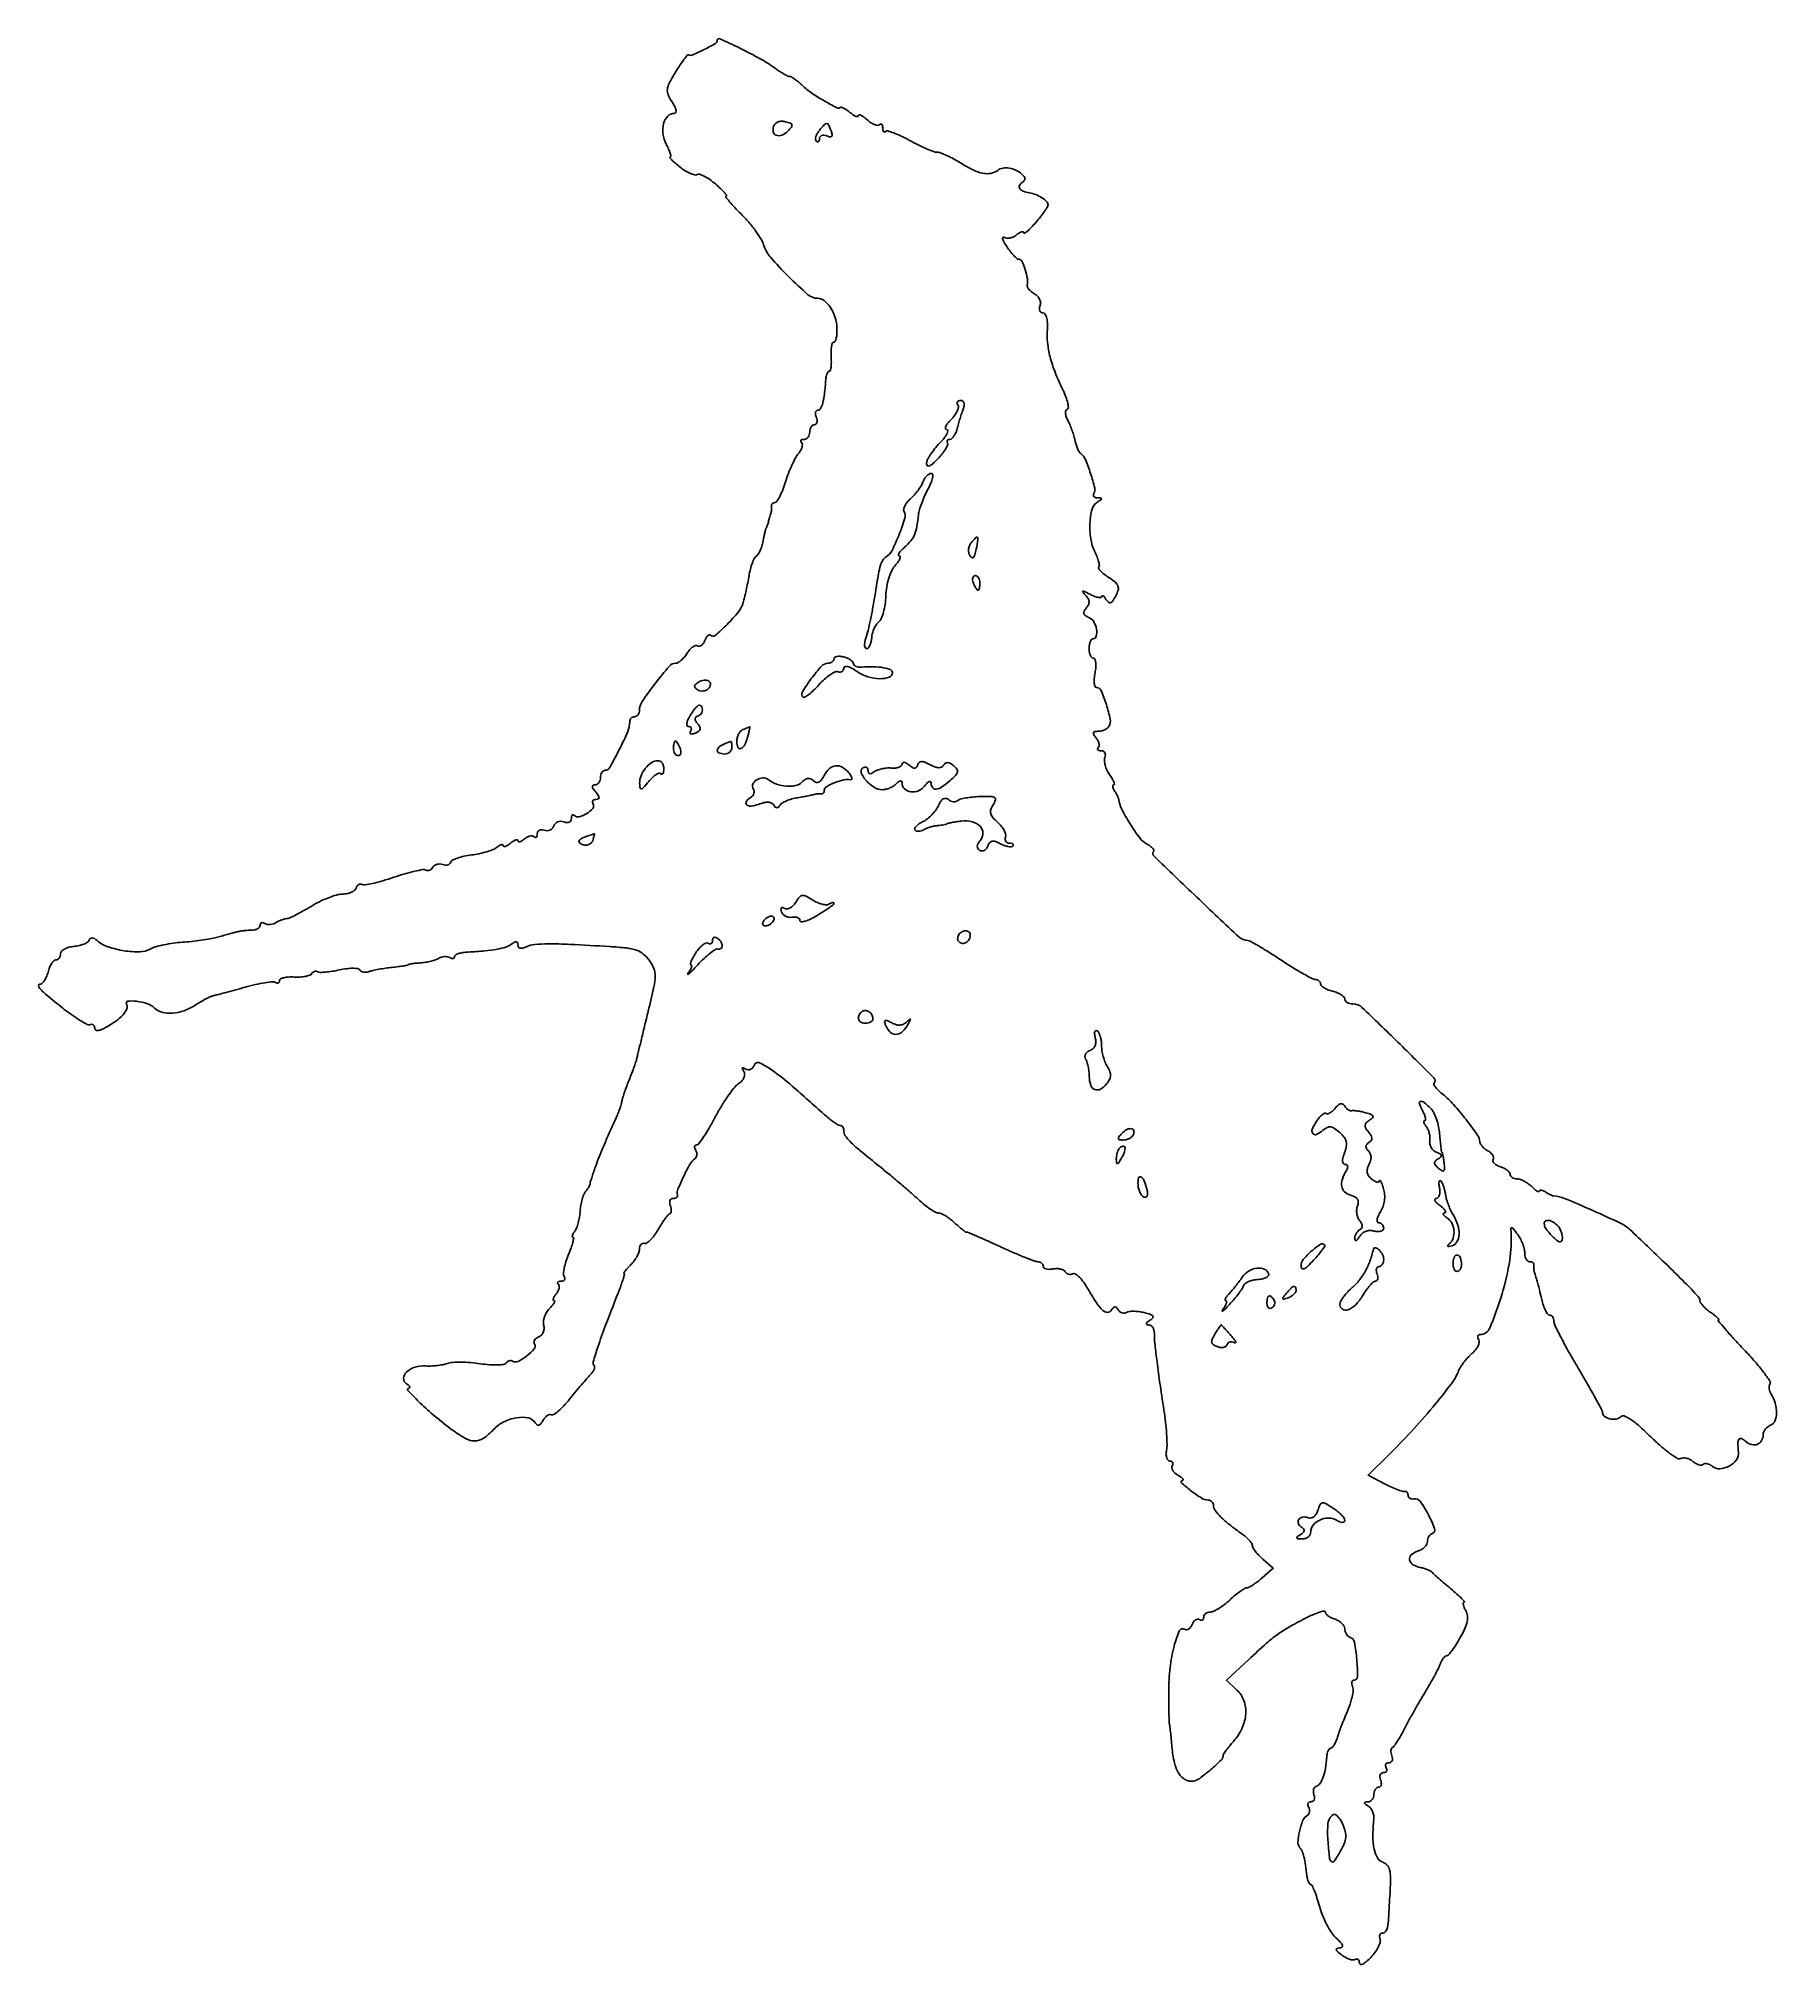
# Model space of a CAD drawing. Extents: x 0 to 358, y 1 to 396.
import ezdxf

# ---------------------------------------------------------------- set-up
doc = ezdxf.new("R2010")
doc.units = 0

msp = doc.modelspace()

# ---------------------------------------------------------------- linework, layer by layer
for points in [[(140, 396.024506, -0.267783), (139.619587, 395.365139, -0.013115), (137.321377, 394.115609, -0.014258), (134.968784, 392.998704, -0.215253), (134.085317, 393.006922, 0.342608), (133.839929, 392.95029, 0.009647), (133.128123, 392.041684, 0.015832), (132.305993, 390.874332, 0.00973), (131.409108, 389.451588, 0.014339), (130.122812, 387.175192, 0.092287), (129.731946, 385.918761, 0.133034), (129.894445, 384.821029, 0.042165), (130.688801, 383.352197, -0.026374), (131.245807, 382.395638, -0.070334), (131.504169, 381.651399, -0.156192), (131.450744, 381.193648, -0.29426), (131.150194, 381, 0.20772), (129.814251, 380.419968, 0.124644), (128.96581, 378.879953, 0.097196), (128.835175, 376.767616, 0.086858), (129.496335, 374.669703, -0.016025), (129.986792, 373.645325, -0.030029), (130.305463, 372.784225, -0.036757), (130.445281, 372.161683, -0.458089), (130.305838, 372, 0.627728), (130.244449, 371.87281, 0.027565), (130.670505, 371.393411, 0.020644), (131.387806, 370.72806, 0.010011), (132.355485, 369.935015, 0.027188), (133.425066, 369.184032, 0.037058), (134.467811, 368.636243, 0.040727), (135.352487, 368.334981, 0.20281), (135.859926, 368.413429, -0.223811), (136.377393, 368.472264, -0.036995), (137.32701, 368.06953, -0.034521), (138.452211, 367.388796, -0.024301), (139.619582, 366.479636, -0.010857), (140.678429, 365.52825, -0.022283), (141.456632, 364.729759, -0.03007), (141.909216, 364.155972, -0.605122), (141.828528, 364.001221, 0.615054), (141.740544, 363.826346, 0.01432), (142.468363, 362.898796, 0.015935), (143.541642, 361.689374, 0.008336), (144.949605, 360.25, -0.020554), (146.457898, 358.630757, -0.019569), (147.854242, 356.867188, -0.019952), (148.96336, 355.21309, -0.063094), (149.512022, 354, 0.104214), (150.917947, 351.465235, 0.018497), (154.642589, 347.475757, 0.014979), (158.641999, 343.72917, 0.182697), (160.570966, 343, -0.170511), (161.953347, 342.514461, -0.078895), (163.251316, 341.086612, -0.068309), (164.210185, 339.07038, -0.066903), (164.599223, 336.855899, -0.02504), (164.588526, 335.761394, -0.040377), (164.458009, 334.83892, -0.049082), (164.241932, 334.18546, -0.296606), (163.956799, 334, 0.310006), (163.677161, 333.808187, 0.046802), (163.482775, 333.11875, 0.03887), (163.382058, 332.149866, 0.023755), (163.406923, 331, -0.018536), (163.443801, 329.849916, -0.030692), (163.379407, 328.88125, -0.032163), (163.24097, 328.169284, -0.340974), (163.021595, 328, 0.240261), (162.784657, 327.879171, 0.059218), (162.565044, 327.485937, 0.047582), (162.392578, 326.920279, 0.031907), (162.300134, 326.25, -0.010238), (162.026017, 323.334248, -0.034863), (161.677346, 321.459791, -0.058126), (161.243103, 320.339312, -0.27809), (160.680207, 320, 0.201694), (160.388092, 319.877167, 0.142305), (160.217773, 319.559375, 0.093029), (160.206255, 319.07459, 0.051204), (160.361626, 318.5, -0.055937), (160.511135, 317.925634, -0.100118), (160.483616, 317.440625, -0.147206), (160.289193, 317.122486, -0.184534), (159.968615, 317, 0.152681), (159.599211, 316.884506, 0.098158), (159.284531, 316.559375, 0.08088), (159.07223, 316.073532, 0.062722), (159, 315.5, -0.076226), (158.912123, 314.926925, -0.089419), (158.657292, 314.440625, -0.100747), (158.278257, 314.115534, -0.127718), (157.833333, 314, 0.058615), (157.432486, 313.952847, 0.175975), (157.205849, 313.803526, 0.251921), (157.173742, 313.585578, 0.109963), (157.335515, 313.331152, -0.194), (157.493934, 312.958699, -0.075761), (157.418819, 312.394314, -0.06004), (157.137594, 311.735559, -0.043497), (156.679868, 311.081152, 0.052051), (156.081155, 310.193287, 0.015248), (155.35148, 308.716026, 0.015139), (154.627048, 306.99306, 0.0157), (154.017626, 305.25, -0.016841), (153.4441, 303.621542, -0.025309), (152.826111, 302.248438, -0.022814), (152.237837, 301.218934, -0.256951), (151.83994, 301, 0.091019), (151.528386, 300.942811, 0.11087), (151.281519, 300.779688, 0.118092), (151.138359, 300.535884, 0.113599), (151.118421, 300.25, -0.037629), (151.14628, 299.908429, -0.022329), (151.130551, 299.5, -0.02227), (151.078139, 299.091714, -0.035422), (150.993421, 298.75, 0.006628), (150.882384, 298.391783, 0.003126), (150.748067, 297.926562, 0.003097), (150.613478, 297.437645, 0.004363), (150.5, 297, -0.011706), (150.389666, 296.59882, -0.013318), (150.26489, 296.220312, -0.012552), (150.142826, 295.90576, -0.069558), (150.05069, 295.75, 0.104766), (149.954483, 295.557893, 0.004933), (149.777463, 294.851814, 0.007946), (149.587688, 294.002718, 0.005613), (149.400436, 293.04341, -0.029282), (149.160003, 292.061294, -0.031773), (148.811419, 291.14124, -0.033536), (148.41364, 290.400368, -0.114861), (148.028509, 290.01762, 0.139759), (147.635466, 289.586736, 0.026065), (147.204854, 288.595073, 0.02611), (146.81117, 287.34606, 0.021256), (146.517872, 285.97421, -0.005759), (146.249704, 284.497484, -0.004786), (145.931391, 282.933049, -0.004834), (145.612241, 281.505639, -0.013024), (145.349362, 280.5, -0.098894), (144.333797, 278.543924, -0.027727), (142.022305, 275.968606, -0.021209), (139.556114, 273.710042, -0.389149), (138.581184, 273.75215, 0.267611), (138.32703, 273.820422, 0.125341), (138.019401, 273.648381, 0.073425), (137.698035, 273.238478, 0.037997), (137.418754, 272.648872, -0.055738), (137.114681, 272.061605, -0.086242), (136.721639, 271.649055, -0.117287), (136.305834, 271.471271, -0.183031), (135.927922, 271.544547, 0.217398), (135.503884, 271.598019, 0.078005), (134.944757, 271.322122, 0.059442), (134.342852, 270.780394, 0.040266), (133.79216, 270.038803, -0.033981), (133.227819, 269.258554, -0.038876), (132.585823, 268.598898, -0.042501), (131.96241, 268.138315, -0.138717), (131.473453, 268, 0.219112), (130.141173, 267.386719, 0.012652), (127.233633, 263.81086, 0.014943), (124.553716, 260.115846, 0.150523), (124, 258.318215, -0.074258), (123.924781, 257.814535, -0.088353), (123.70625, 257.387226, -0.100639), (123.381351, 257.101571, -0.130891), (123, 257, 0.104631), (122.618438, 256.91927, 0.099094), (122.29375, 256.690134, 0.096534), (122.076139, 256.347799, 0.093714), (122, 255.945136, -0.101871), (121.589258, 253.95007, -0.015444), (119.856971, 250.241342, -0.010007), (117.892501, 246.539371, -0.272164), (116.975007, 246, 0.151749), (116.603169, 245.884488, 0.098319), (116.286408, 245.559375, 0.081201), (116.072731, 245.073516, 0.063155), (116, 244.5, -0.073201), (115.915635, 243.926827, -0.087756), (115.670282, 243.440625, -0.100549), (115.305595, 243.115597, -0.132654), (114.877555, 243, 0.122183), (114.467821, 242.898357, 0.300026), (114.325424, 242.638636, 0.128583), (114.48229, 242.191217, 0.024942), (115, 241.5, -0.020663), (115.564903, 240.759068, -0.142917), (115.709758, 240.330825, -0.325525), (115.547239, 240.086597, -0.088789), (115.063428, 240, 0.087894), (114.656816, 239.927966, 0.16675), (114.401459, 239.720988, 0.178278), (114.336822, 239.412212, 0.102122), (114.468991, 239.050173, -0.329241), (114.394624, 238.151355, -0.075887), (113.159064, 237.109313, -0.070989), (111.611265, 236.44135, -0.268987), (110.631483, 236.70185, 0.140928), (110.392401, 236.834139, 0.260452), (110.185498, 236.773699, 0.146369), (110.043765, 236.505612, 0.048953), (110, 236.059678, -0.127714), (109.881956, 235.605074, -0.16252), (109.563976, 235.314457, -0.128753), (109.070151, 235.233677, -0.068219), (108.462146, 235.376152, 0.089321), (107.82821, 235.496913, 0.097617), (107.212887, 235.382049, 0.101645), (106.70596, 235.048649, 0.105396), (106.379387, 234.546284, -0.09884), (106.063244, 234.045868, -0.097898), (105.578234, 233.703164, -0.097991), (104.999714, 233.570996, -0.099237), (104.417241, 233.670131, 0.081736), (103.875876, 233.781731, 0.12965), (103.416315, 233.680086, 0.150817), (103.111971, 233.382058, 0.124767), (103, 232.940322, -0.051431), (102.954229, 232.496526, -0.154481), (102.806715, 232.234088, -0.259457), (102.591462, 232.180393, -0.131282), (102.342009, 232.324657, 0.171918), (101.989854, 232.492554, 0.082297), (101.483088, 232.462194, 0.066538), (100.904134, 232.246292, 0.050768), (100.342009, 231.868879, -0.03138), (99.826304, 231.492883, -0.074889), (99.394215, 231.301091, -0.168576), (99.119912, 231.319157, -0.301415), (99, 231.5, 0.341777), (98.867713, 231.670922, 0.144806), (98.559375, 231.660392, 0.064878), (98.07637, 231.426283, 0.027963), (97.5, 231, -0.027963), (96.92363, 230.573717, -0.064878), (96.440625, 230.339608, -0.144806), (96.132287, 230.329078, -0.341777), (96, 230.5, 0.293524), (95.88254, 230.682847, 0.173101), (95.614288, 230.705966, 0.077033), (95.191525, 230.52192, 0.032103), (94.686938, 230.155145, -0.078506), (93.925225, 229.702649, -0.021722), (92.607647, 229.242636, -0.021374), (91.049968, 228.84535, -0.020899), (89.452375, 228.579012, 0.022237), (87.926433, 228.320423, 0.030491), (86.585865, 227.944648, 0.031015), (85.561434, 227.516023, 0.200307), (85.20083, 227.102489, -0.13808), (84.971652, 226.764736, -0.105499), (84.575802, 226.553605, -0.090161), (84.071204, 226.503015, -0.071747), (83.536543, 226.624351, 0.083127), (82.976306, 226.738229, 0.078375), (82.397349, 226.667381, 0.081674), (81.888971, 226.427311, 0.103632), (81.532052, 226.051862, -0.073395), (81.214784, 225.675266, -0.087867), (80.819701, 225.433646, -0.100568), (80.410134, 225.362019, -0.132327), (80.048228, 225.470193, 0.183506), (79.473076, 225.581165, 0.012121), (77.789087, 225.245736, 0.016264), (75.756135, 224.71931, 0.011365), (73.5, 224, -0.011139), (71.245028, 223.279937, -0.01599), (69.215705, 222.751303, -0.011767), (67.533884, 222.411562, -0.18439), (66.968083, 222.519726, 0.145692), (66.632502, 222.610518, 0.130442), (66.285447, 222.509011, 0.105429), (65.979029, 222.221229, 0.07135), (65.763775, 221.791324, -0.14704), (65.432254, 221.320747, -0.062082), (64.762967, 220.918587, -0.053997), (63.887508, 220.638955, -0.046741), (62.928365, 220.535094, 0.06695), (61.723783, 220.355317, 0.022554), (60.038332, 219.783747, 0.021974), (58.209685, 218.975903, 0.023473), (56.5, 218.026597, -0.009421), (54.895103, 217.075533, -0.012064), (53.38125, 216.26418, -0.010014), (52.093932, 215.645761, -0.093984), (51.5, 215.500167, 0.052504), (51.028368, 215.425075, 0.023202), (50.426563, 215.232831, 0.022659), (49.801898, 214.968059, 0.028295), (49.25, 214.664552, -0.064843), (48.697556, 214.411282, -0.0569), (48.073438, 214.293398, -0.059864), (47.474951, 214.321297, -0.097156), (47, 214.5, 0.07646), (46.617603, 214.662104, 0.15381), (46.29375, 214.643656, 0.186466), (46.079292, 214.451415, 0.118367), (46, 214.121166, -0.17152), (45.865851, 213.741609, -0.094736), (45.485937, 213.420037, -0.074948), (44.91945, 213.204286, -0.05504), (44.25, 213.134201, 0.019695), (43.47076, 213.10791, 0.012775), (42.573437, 213.019092, 0.012849), (41.700281, 212.887212, 0.023687), (41, 212.728433, 0.000038), (40.252706, 212.521286, 0.000014), (39.20625, 212.231097, 0.000014), (38.067073, 211.915127, 0.000017), (37, 211.619085, -0.024266), (35.732933, 211.332896, -0.008813), (33.9125, 211.046599, -0.008715), (31.906155, 210.802769, -0.01028), (30, 210.644296, 0.019258), (28.125659, 210.454531, 0.017638), (26.215189, 210.117367, 0.017961), (24.531973, 209.694962, 0.053637), (23.434686, 209.245249, -0.120728), (21.262896, 208.677172, -0.042657), (18.031872, 208.902792, -0.042857), (14.801232, 209.695573, -0.091863), (12.568897, 210.942821, 0.038812), (11.94426, 211.384186, 0.119355), (11.453145, 211.536088, 0.196138), (11.091631, 211.414286, 0.134352), (10.847246, 211.050359, -0.169022), (10.527119, 210.637139, -0.047652), (9.794191, 210.254119, -0.042246), (8.828142, 209.953293, -0.033807), (7.75, 209.790513, 0.044117), (6.697467, 209.609364, 0.060861), (5.807812, 209.25383, 0.07691), (5.203188, 208.789136, 0.192838), (5, 208.281892, -0.074938), (4.926178, 207.79211, -0.088728), (4.711847, 207.376556, -0.100685), (4.393141, 207.098761, -0.129778), (4.019052, 207, 0.196992), (3.598489, 206.827615, 0.05533), (3.141941, 206.265625, 0.046776), (2.722843, 205.457085, 0.034719), (2.410644, 204.5, -0.040428), (2.086396, 203.543121, -0.052063), (1.632158, 202.734016, -0.062041), (1.124319, 202.177297, -0.178431), (0.641592, 201.998779, 0.441619), (0.455265, 201.793895, 0.126334), (0.619371, 201.337337, 0.048784), (1.221335, 200.613733, 0.019819), (2.169033, 199.748779, 0.009327), (5.426127, 197.106819, 0.018734), (8.109745, 195.169079, 0.017156), (10.233, 193.856734, 0.205702), (11.168878, 193.75, -0.125034), (11.485286, 193.763744, -0.138785), (11.755858, 193.622477, -0.121261), (11.937103, 193.341241, -0.082971), (12, 192.964816, 0.236736), (12.170488, 192.624916, 0.179826), (12.57654, 192.505898, 0.08022), (13.266315, 192.668003, 0.025124), (14.229364, 193.122752, 0.030585), (16.324356, 194.414558, 0.05539), (17.831011, 195.747676, 0.079361), (18.62234, 196.962439, 0.248048), (18.558828, 197.904814, -0.541124), (18.843932, 198.512886, -0.068916), (20.599614, 198.517703, -0.045547), (22.856006, 197.999125, -0.117654), (24.270192, 197.129808, 0.136335), (25.818257, 196.254922, 0.078319), (27.968784, 196.06718, 0.068119), (30.379629, 196.569118, 0.059757), (32.685349, 197.713403, -0.011721), (33.767167, 198.386534, -0.01255), (34.855257, 198.992398, -0.012177), (35.813724, 199.465608, -0.05609), (36.400166, 199.661376, 0.011586), (37.093606, 199.826157, 0.001115), (38.768922, 200.269501, 0.001418), (40.763748, 200.808229, 0.00112), (42.919567, 201.402192, -0.011846), (45.056071, 201.941804, -0.016536), (46.991076, 202.315215, -0.01292), (48.590228, 202.527093, -0.166376), (49.169567, 202.395202, 0.084882), (49.486783, 202.266949, 0.163686), (49.75606, 202.296591, 0.180599), (49.935273, 202.477996, 0.105885), (50, 202.780218, -0.284715), (50.20668, 203.113756, -0.057425), (50.89268, 203.361503, -0.044938), (51.874372, 203.50188, -0.027916), (53.03891, 203.497685, 0.027101), (54.24124, 203.491396, 0.034644), (55.340884, 203.622002, 0.037108), (56.209193, 203.854536, 0.172012), (56.608009, 204.174762, -0.084477), (56.866227, 204.467911, -0.093281), (57.198684, 204.64699, -0.100466), (57.552785, 204.685311, -0.115793), (57.874298, 204.577688, 0.14352), (58.3592, 204.444281, 0.017187), (59.481082, 204.501528, 0.019346), (60.839742, 204.67093, 0.014775), (62.310526, 204.957267, -0.023379), (63.76615, 205.214746, -0.03314), (65.078458, 205.296304, -0.034859), (66.109718, 205.219977, -0.221954), (66.537351, 204.939564, 0.132557), (66.842015, 204.653659, 0.080327), (67.312827, 204.492522, 0.070636), (67.873175, 204.476599, 0.06353), (68.437648, 204.614447, -0.036207), (69.183103, 204.840172, -0.009845), (70.390163, 205.08731, -0.009907), (71.77448, 205.314193, -0.010149), (73.155623, 205.484013, 0.006013), (74.437898, 205.63092, 0.009901), (75.517589, 205.789572, 0.003899), (76.420411, 205.9478, 0.362057), (76.5, 206.043304, -0.363893), (76.576723, 206.134764, -0.006937), (77.234375, 206.241524, -0.013334), (78.041488, 206.339165, -0.008101), (79, 206.41362, 0.024292), (80.048835, 206.529347, 0.021094), (81.132812, 206.749815, 0.021633), (82.097727, 207.033655, 0.056538), (82.75, 207.342572, -0.064823), (83.302439, 207.593128, -0.05668), (83.926562, 207.708695, -0.05958), (84.525062, 207.679245, -0.096646), (85, 207.5, 0.059279), (85.383175, 207.321871, 0.127038), (85.70625, 207.301162, 0.191272), (85.917279, 207.435442, 0.157823), (86, 207.690983, -0.264358), (86.182359, 208.011789, -0.05185), (86.807812, 208.301219, -0.042723), (87.696414, 208.52283, -0.027741), (88.75, 208.632315, 0.009545), (92.225112, 208.866081, 0.024228), (94.731181, 209.205717, 0.033311), (96.542659, 209.66778, 0.083002), (97.75, 210.299364, -0.039581), (98.301364, 210.651587, -0.165855), (98.684246, 210.713626, -0.26303), (98.917358, 210.524156, -0.093748), (99, 210.087261, 0.147366), (99.12797, 209.6625, 0.196914), (99.457626, 209.438568, 0.117482), (100.003603, 209.452797, 0.040879), (100.75, 209.718218, -0.082185), (102.464333, 210.17311, -0.023207), (105.234015, 210.308826, -0.012955), (109.665613, 210.205312, -0.002357), (117.871104, 209.761972, -0.012892), (121.368239, 209.465855, -0.055994), (123.394905, 209.008129, -0.088211), (124.787403, 208.229292, -0.065915), (125.992728, 206.943808, -0.05751), (126.927071, 205.260387, -0.102918), (127.219514, 203.71214, -0.049617), (126.958649, 201.503754, -0.005382), (125.800258, 196.5, 0.000266), (125.031327, 193.326669, 0.000343), (124.328195, 190.409375, 0.00026), (123.741674, 187.962954, 0.002997), (123.517434, 187, -0.022259), (123.305305, 186.22541, -0.006575), (122.912454, 185.059375, -0.006586), (122.43573, 183.75859, -0.007047), (121.935143, 182.5, 0.007922), (121.438346, 181.244546, 0.007539), (120.972977, 179.953185, 0.007508), (120.596121, 178.799747, 0.026375), (120.404411, 178.042758, -0.024382), (120.22973, 177.341284, -0.010173), (119.929311, 176.413521, -0.010037), (119.566884, 175.431562, -0.012813), (119.191863, 174.542758, 0.001536), (117.584304, 170.960591, 0.004784), (116.532014, 168.534099, 0.006559), (115.723979, 166.548629, 0.006152), (114.950337, 164.5, 0.004552), (114.5314, 163.314458, 0.006147), (114.175535, 162.234375, 0.004286), (113.896857, 161.325166, 0.064935), (113.844664, 161, -0.102274), (113.782441, 160.738157, -0.022105), (113.565814, 160.323423, -0.022189), (113.266984, 159.857128, -0.01961), (112.916084, 159.398887, 0.080368), (112.551653, 158.780218, 0.026113), (112.217077, 157.769678, 0.025265), (111.956881, 156.589467, 0.025908), (111.819754, 155.398887, -0.026199), (111.680656, 154.197349, -0.024212), (111.414431, 152.984361, -0.02498), (111.070943, 151.928145, -0.070356), (110.696189, 151.25, 0.027773), (110.374856, 150.76987, 0.061762), (110.199406, 150.367187, 0.129307), (110.19152, 150.107396, 0.34923), (110.326529, 150, -0.46287), (110.476752, 149.823012, -0.021991), (110.295112, 148.958945, -0.023234), (109.944367, 147.8155, -0.012923), (109.417161, 146.455982, 0.022029), (108.893475, 145.028997, 0.028115), (108.544913, 143.672199, 0.028283), (108.386891, 142.54019, 0.160282), (108.527205, 141.955982, -0.106391), (108.656687, 141.591783, -0.18089), (108.584433, 141.28082, -0.163277), (108.316004, 141.07211, -0.084497), (107.89235, 141, 0.053916), (107.467333, 140.954036, 0.162272), (107.219996, 140.806715, 0.257487), (107.17467, 140.591776, 0.122915), (107.324657, 140.342009, -0.171918), (107.492554, 139.989854, -0.082297), (107.462194, 139.483088, -0.066538), (107.246292, 138.904134, -0.050768), (106.868879, 138.342009, 0.029152), (106.489374, 137.826328, 0.068334), (106.286105, 137.394215, 0.153491), (106.286482, 137.119084, 0.327183), (106.448984, 137, -0.452773), (106.571679, 136.860244, -0.099117), (106.454616, 136.515584, -0.045297), (106.079165, 135.984687, -0.019834), (105.493781, 135.350924, 0.0613), (104.897708, 134.587556, 0.052334), (104.466344, 133.661527, 0.054798), (104.254038, 132.720403, 0.092302), (104.311844, 131.915507, -0.079494), (104.382882, 131.186394, -0.084342), (104.219338, 130.487342, -0.090591), (103.849338, 129.921113, -0.111687), (103.32611, 129.571646, 0.069606), (102.814096, 129.288334, 0.099915), (102.470425, 128.902171, 0.123635), (102.347138, 128.476719, 0.148478), (102.453348, 128.075485, -0.32652), (102.376111, 127.082654, -0.050931), (100.862549, 125.643589, -0.049546), (99.043931, 124.504956, -0.259061), (97.906131, 124.558014, 0.111634), (97.572244, 124.672837, 0.10009), (97.207069, 124.639647, 0.094547), (96.866688, 124.46301, 0.087725), (96.60472, 124.169441, -0.227443), (96.139266, 123.871135, -0.024257), (94.822176, 123.773272, -0.026071), (93.157755, 123.817336, -0.018025), (91.285622, 124.032909, 0.018096), (89.306745, 124.260489, 0.018142), (87.318276, 124.34412, 0.0183), (85.582411, 124.290565, 0.066023), (84.5, 124.071947, -0.035427), (83.558016, 123.821035, -0.019017), (82.368269, 123.639436, -0.018847), (81.134935, 123.545834, -0.027951), (80.051554, 123.56515, 0.091047), (77.863156, 123.328151, 0.113853), (76.091213, 122.322525, 0.200728), (75.499903, 121.038888, 0.26654), (76.087821, 119.924562, -0.027092), (76.574117, 119.578479, -0.096222), (76.821293, 119.288721, -0.321271), (76.801707, 119.106904, -0.209156), (76.601686, 119.015313, 0.644522), (76.399048, 118.547448, 0.015461), (78.570123, 116.296002, 0.017467), (81.587393, 113.553563, 0.013023), (85.094391, 110.736434, 0.029443), (88.064418, 108.739957, 0.127285), (90.090688, 108.157839, 0.158565), (91.894848, 108.692234, 0.053583), (94, 110.5, -0.087856), (96.115461, 112.079485, -0.077041), (98.742994, 112.927844, -0.08982), (101.134079, 112.878509, -0.207252), (102.579366, 111.871584, 0.100653), (102.946432, 111.480872, 0.236004), (103.331887, 111.421656, 0.149819), (103.744782, 111.709325, 0.038682), (104.199843, 112.392616, -0.047038), (104.611015, 112.988224, -0.068879), (105.082815, 113.414743, -0.091361), (105.538921, 113.615848, -0.199233), (105.909469, 113.555951, 0.294894), (106.375167, 113.565246, 0.028567), (107.317428, 114.28246, 0.02905), (108.428918, 115.351238, 0.018528), (109.598008, 116.711801, -0.004132), (110.809467, 118.206653, -0.004088), (112.049698, 119.686591, -0.004015), (113.156057, 120.964145, -0.015762), (113.869048, 121.724501, 0.039512), (114.351751, 122.290889, 0.058697), (114.669315, 122.859207, 0.077171), (114.787167, 123.344443, 0.220897), (114.670868, 123.662465, -0.274591), (114.482173, 124.403228, -0.009023), (115.435162, 127.434613, -0.010319), (117.044479, 131.937146, -0.002344), (119.96565, 139.5, 0.00945), (120.393212, 140.655547, 0.016025), (120.701369, 141.639732, 0.010051), (120.905622, 142.435366, 0.417666), (120.820299, 142.571429, -0.529335), (120.776514, 142.681788, -0.017379), (121.10815, 143.135938, -0.019452), (121.601346, 143.716295, -0.010529), (122.25, 144.392857, 0.036427), (122.919681, 145.167935, 0.034133), (123.485938, 146.048437, 0.035974), (123.878099, 146.90047, 0.090103), (124, 147.571429, -0.072445), (124.076804, 148.09873, -0.107084), (124.301195, 148.50692, -0.131646), (124.635205, 148.732025, -0.143573), (125.025344, 148.75, 0.216384), (125.532411, 148.845965, 0.043066), (126.256111, 149.454688, 0.038464), (127.039946, 150.369381, 0.027474), (127.775344, 151.5, -0.011859), (128.486518, 152.671847, -0.015292), (129.197193, 153.711166, -0.013073), (129.832955, 154.536302, -0.116131), (130.193823, 154.814608, 0.186052), (130.417805, 155.042299, 0.082121), (130.522034, 155.458446, 0.064818), (130.496444, 155.992103, 0.047294), (130.336834, 156.564608, -0.068382), (130.208372, 157.113613, -0.116261), (130.273001, 157.578353, -0.152523), (130.51672, 157.884484, -0.150038), (130.893011, 158, 0.067849), (131.30326, 158.055927, 0.101947), (131.623559, 158.220313, 0.129382), (131.804028, 158.464686, 0.153022), (131.825488, 158.75, -0.155526), (131.917395, 159.896891, -0.014358), (133.086802, 162.534922, -0.016446), (134.410932, 165.085424, -0.110808), (135.357761, 166.138197, 0.115237), (135.648076, 166.46673, 0.093793), (135.79046, 166.915515, 0.087065), (135.76369, 167.415321, 0.081775), (135.569098, 167.888197, -0.055333), (135.366882, 168.314383, -0.119577), (135.332873, 168.673408, -0.189624), (135.466162, 168.907081, -0.171045), (135.729836, 169, 0.236968), (136.185201, 169.228653, 0.011631), (137.188417, 170.643356, 0.01677), (138.321554, 172.45061, 0.011119), (139.504591, 174.594405, -0.015198), (140.76406, 176.833331, -0.016386), (142.127676, 178.934871, -0.016102), (143.409756, 180.654874, -0.071882), (144.324146, 181.514488, 0.05286), (145.038993, 182.137213, 0.083431), (145.485075, 182.815021, 0.105309), (145.62397, 183.480556, 0.138239), (145.4539, 184.074591, -0.023155), (145.166798, 184.591162, -0.287086), (145.187853, 184.804962, -0.351981), (145.375021, 184.850095, -0.028337), (145.852554, 184.591126, 0.126037), (146.347962, 184.436345, 0.127694), (146.854105, 184.539969, 0.110337), (147.300784, 184.898045, 0.077369), (147.622742, 185.459264, -0.437904), (148.664496, 185.874015, -0.042744), (151.280659, 184.333969, -0.024153), (155.395555, 181.102119, -0.005585), (161.989782, 175.257074, 0.014046), (162.998816, 174.392717, 0.018307), (163.971504, 173.663015, 0.016101), (164.81081, 173.119326, 0.136493), (165.239782, 173, -0.139668), (165.529682, 172.917409, -0.099986), (165.776686, 172.685268, -0.085361), (165.943026, 172.338075, -0.069231), (166, 171.928571, 0.145519), (166.308793, 170.890034, 0.052228), (167.292161, 169.679892, 0.023835), (169.249648, 167.905428, 0.003377), (173.469237, 164.47936, -0.004227), (175.58635, 162.754402, -0.00338), (177.839177, 160.861125, -0.003416), (179.900317, 159.080588, -0.00864), (181.367551, 157.75, 0.018227), (182.574258, 156.697121, 0.022324), (183.77788, 155.807813, 0.021537), (184.835873, 155.161151, 0.127067), (185.459753, 155, -0.10905), (186.048858, 154.869969, -0.027673), (186.918392, 154.406374, -0.026886), (187.876184, 153.752646, -0.024344), (188.79201, 152.979146, 0.008202), (189.64287, 152.212129, 0.012777), (190.403104, 151.582548, 0.006949), (191.052394, 151.086681, 0.257363), (191.230571, 151.062566, -0.195228), (191.43903, 151.05916, -0.001), (193.377743, 150.230455, -0.004238), (195.588529, 149.257935, -0.002649), (198.161745, 148.08342, 0.005772), (200.79283, 146.902297, 0.007936), (203.186277, 145.905755, 0.005393), (205.205752, 145.127408, 0.08951), (205.911745, 145, -0.085308), (206.327315, 144.928578, -0.093618), (206.680325, 144.723116, -0.100383), (206.916417, 144.416967, -0.114703), (207, 144.057418, 0.22321), (207.154687, 143.728177, 0.104352), (207.581323, 143.503671, 0.0724), (208.221047, 143.418796, 0.044432), (208.978972, 143.49595, -0.048474), (209.779737, 143.570945, -0.054109), (210.54997, 143.484627, -0.061476), (211.178526, 143.260506, -0.138861), (211.54807, 142.922221, 0.094821), (211.843068, 142.600859, 0.096854), (212.233775, 142.414068, 0.098873), (212.659221, 142.390324, 0.103422), (213.053695, 142.533186, -0.283971), (213.536212, 142.533282, -0.051952), (214.274873, 141.963561, -0.042206), (215.109366, 141.022851, -0.026538), (215.9253, 139.799498, 0.010483), (217.958078, 136.528969, 0.059493), (219.270224, 134.958173, 0.188828), (220.219775, 134.575858, 0.262472), (221.005637, 135.009121, -0.047427), (221.393746, 135.521398, -0.195219), (221.738578, 135.68461, -0.214317), (222.077627, 135.554753, -0.057365), (222.444098, 135.090451, 0.08668), (222.784041, 134.707908, 0.094155), (223.224453, 134.476601, 0.100225), (223.695862, 134.431173, 0.112942), (224.125934, 134.577831, -0.110956), (224.681258, 134.769637, -0.031509), (225.59932, 134.814253, -0.030079), (226.671149, 134.734169, -0.027804), (227.754681, 134.525435, -0.01602), (229.083931, 134.146165, -0.154631), (229.557062, 133.810667, -0.364701), (229.537397, 133.434767, -0.063843), (228.947845, 132.946605, 0.025735), (228.396855, 132.556947, 0.159214), (228.207039, 132.272234, 0.390655), (228.301842, 132.086798, 0.085319), (228.687851, 132.015313, -0.145503), (229.139534, 131.874666, -0.098905), (229.521759, 131.490436, -0.083064), (229.77635, 130.920127, -0.066063), (229.858639, 130.25, 0.027306), (229.9479, 128.261071, 0.006148), (230.325781, 124.893486, 0.005204), (230.933872, 120.397872, 0.002332), (231.822344, 114.5, -0.010912), (232.150144, 112.037895, -0.01143), (232.364307, 109.601562, -0.011151), (232.45402, 107.492946, -0.048753), (232.357862, 106.25, 0.044973), (232.28466, 105.388347, 0.072379), (232.394329, 104.660938, 0.103245), (232.659499, 104.175439, 0.219719), (233.03946, 104, -0.097594), (233.406142, 103.927739, -0.175102), (233.630813, 103.724304, -0.170456), (233.677045, 103.419652, -0.091885), (233.537985, 103.06146, 0.182072), (233.452394, 102.624379, 0.094539), (233.648566, 102.095745, 0.073147), (234.094167, 101.555724, 0.051962), (234.728968, 101.091869, -0.02122), (235.352817, 100.692316, -0.065865), (235.719832, 100.354756, -0.248704), (235.763815, 100.146482, -0.325033), (235.615141, 100.030409, 0.665812), (235.441859, 99.5723, 0.026698), (237.29391, 97.998946, 0.020235), (239.60701, 96.38101, 0.143448), (240.907729, 96, -0.102815), (241.324524, 95.913379, -0.098756), (241.679145, 95.667268, -0.097011), (241.916763, 95.299642, -0.095386), (242, 94.867295, 0.161024), (242.324499, 93.885813, 0.038176), (243.469602, 92.566778, 0.029325), (245.29234, 90.965148, 0.012453), (247.906729, 89.029241, -0.026915), (248.708022, 88.399231, -0.032476), (249.385102, 87.722633, -0.034276), (249.865729, 87.093407, -0.146989), (250, 86.646536, 0.138328), (250.132021, 86.178463, 0.027328), (250.632447, 85.453957, 0.027058), (251.328764, 84.649082, 0.022262), (252.15301, 83.867295), (254.306019, 82), (252, 80, -0.015729), (251.05878, 79.234199, -0.0197), (250.137705, 78.5875, -0.018248), (249.337913, 78.112142, -0.125595), (248.898512, 78, 0.140713), (248.447246, 77.870437, 0.015505), (247.544309, 77.265625, 0.017951), (246.496687, 76.45743, 0.013606), (245.405499, 75.5, -0.022835), (244.273391, 74.543052, -0.025811), (243.102627, 73.734375, -0.026299), (242.048481, 73.158112, -0.112393), (241.353977, 73, 0.076675), (240.836703, 72.920207, 0.089654), (240.397731, 72.688914, 0.100761), (240.104276, 72.344856, 0.127013), (240, 71.940983, -0.093902), (239.931465, 71.579271, -0.172183), (239.737031, 71.355576, -0.17347), (239.446288, 71.305453, -0.095482), (239.104785, 71.435239, 0.167719), (238.716845, 71.522492, 0.120855), (238.296958, 71.368432, 0.092131), (237.906882, 70.985664, 0.061252), (237.611848, 70.430874, -0.063584), (237.314379, 69.877721, -0.09444), (236.917555, 69.498991, -0.121914), (236.487476, 69.351139, -0.16191), (236.087654, 69.445827, 0.456171), (234.982202, 69.100993, 0.040164), (233.90036, 65.964978, 0.034996), (233.092014, 61.571195, 0.027366), (232.814381, 56.727746, 0.002278), (232.819264, 54.30507, 0.003379), (232.84756, 52.182525, 0.001517), (232.8894, 50.373411, 0.066883), (232.949555, 50, -0.044352), (233.023027, 49.646003, -0.001911), (233.165329, 48.382782, -0.00325), (233.318757, 46.881657, -0.002309), (233.472064, 45.196705, 0.036761), (233.982006, 42.028901, 0.080963), (234.92207, 39.771982, 0.124108), (236.223787, 38.5158, 0.174422), (237.799246, 38.236798, 0.115773), (239.168953, 38.816891, 0.019053), (241.43821, 40.611891, 0.015422), (243.589291, 42.568835, 0.203173), (244, 43.537848, -0.152095), (244.085954, 43.813879, -0.007836), (244.6347, 44.583469, -0.011866), (245.332887, 45.485257, -0.008286), (246.160681, 46.469789, 0.071915), (247.916999, 49.197164, 0.091633), (248.643593, 52.093695, 0.103429), (248.255531, 54.78692, 0.118435), (246.822111, 56.951102), (244.667239, 58.958671), (249.253239, 63.229335, -0.005152), (252.938925, 66.591358, -0.024618), (255.152817, 68.381563, -0.029197), (257.359558, 69.803417, -0.009242), (260.807362, 71.666921, -0.015077), (262.416053, 72.437821, -0.028077), (263.768413, 72.947759, -0.032559), (264.75632, 73.188838, -0.466224), (265, 72.984309, 0.180719), (265.138473, 72.613704, 0.054348), (265.5875, 72.197861, 0.046658), (266.234464, 71.805453, 0.036174), (267, 71.5, -0.057297), (267.764806, 71.156806, -0.061359), (268.4125, 70.655339, -0.068991), (268.852026, 70.079132, -0.12918), (269, 69.515946, 0.076453), (269.083608, 68.972345, 0.067641), (269.327965, 68.453696, 0.070361), (269.689721, 68.037775, 0.09849), (270.116478, 67.794507, -0.27391), (270.984545, 66.793397, -0.022637), (271.465513, 63.235479, -0.022567), (271.620318, 59.717334, -0.413876), (270.902155, 59, 0.188967), (270.625285, 58.891487, 0.146058), (270.458984, 58.610032, 0.09823), (270.438463, 58.180838, 0.054643), (270.572199, 57.672449, -0.120259), (270.704065, 56.64005, -0.039424), (270.410751, 55.124189, -0.026708), (269.705886, 53.020775, -0.008734), (268.449272, 50, 0.01764), (268.326026, 49.688181, 0.002092), (268.080029, 48.985937, 0.002498), (267.795159, 48.148146, 0.002047), (267.498847, 47.25, -0.02519), (267.169614, 46.388273, -0.035431), (266.785251, 45.660937, -0.038373), (266.402335, 45.139807, -0.21848), (266.097654, 45, 0.222652), (265.831551, 44.875322, 0.06644), (265.586451, 44.485937, 0.052501), (265.3963, 43.920119, 0.036073), (265.29695, 43.25, -0.02087), (265.017263, 40.866403, -0.043616), (264.563173, 39.055711, -0.05957), (263.962165, 37.817514, -0.171182), (263.218804, 37.239601, 0.132953), (262.839666, 36.98788, 0.105788), (262.599175, 36.557478, 0.091988), (262.535958, 36.011582, 0.074698), (262.663166, 35.435392, -0.072613), (262.786713, 34.886609, -0.120928), (262.709662, 34.421647, -0.152578), (262.447166, 34.114844, -0.140985), (262.047972, 34, 0.110428), (261.657876, 33.912782, 0.183045), (261.426325, 33.673408, 0.160031), (261.39405, 33.313072, 0.081564), (261.569098, 32.888197, -0.094922), (261.750079, 32.413575, -0.096882), (261.740929, 31.909259, -0.098852), (261.543763, 31.453588, -0.103313), (261.189144, 31.116897, 0.164547), (260.331388, 30.079838, 0.038246), (259.67908, 27.881274, 0.036936), (259.367798, 25.64206, 0.215676), (259.77725, 24.556083, -0.10609), (260.212059, 23.88367, -0.029453), (260.589784, 22.678532, -0.023037), (260.927645, 21.001248, -0.010055), (261.227918, 18.75, 0.030909), (261.345934, 18.079737, 0.045531), (261.537851, 17.514062, 0.055413), (261.768729, 17.118926, 0.237122), (262.005399, 17, -0.293655), (262.282852, 16.821671, -0.012391), (262.763974, 15.694765, -0.017943), (263.276205, 14.259734, -0.011407), (263.773606, 12.556646, 0.030145), (264.390662, 10.70464, 0.024896), (265.261393, 8.814387, 0.025602), (266.238296, 7.157141, 0.059303), (267.169573, 6.056646, -0.017081), (268.1409, 5.087677, -0.100246), (268.517172, 4.477568, -0.334045), (268.412565, 4.129534, -0.154188), (267.938561, 3.968197, 0.077299), (267.382657, 3.869108, 0.406097), (267.255677, 3.618264, 0.139679), (267.527026, 3.204512, 0.016213), (268.397322, 2.50023, 0.036674), (269.186277, 1.989383, 0.045531), (269.98778, 1.640741, 0.052159), (270.688213, 1.487728, 0.167652), (271.147322, 1.59105, -0.133225), (271.471221, 1.687242, -0.190361), (271.749526, 1.584887, -0.14289), (271.937278, 1.284278, -0.068716), (272, 0.830048, 0.364608), (272.21645, 0.572682, 0.161509), (272.688272, 0.643013, 0.061653), (273.444536, 1.150881, 0.024135), (274.354957, 2.021031, 0.032496), (275.222369, 3.061839, 0.040036), (275.882449, 4.13899, 0.044469), (276.268063, 5.102013, 0.162913), (276.247968, 5.75, -0.067078), (276.14103, 6.228137, -0.113379), (276.197939, 6.632812, -0.150087), (276.406272, 6.899341, -0.153538), (276.726345, 7, 0.234002), (277.371771, 7.319561, 0.116359), (277.752964, 8.173951, 0.031213), (277.990549, 10.056012, 0.002303), (278.294791, 15.245282, 0.010699), (278.39682, 18.377724, 0.060856), (278.213475, 20.031718, 0.128507), (277.707538, 20.985822, 0.130808), (276.802545, 21.56267, -0.189659), (275.715758, 22.445469, -0.07743), (275.035179, 24.258081, -0.053172), (274.772766, 26.916631, -0.024605), (274.971035, 30.387715, 0.067539), (274.948568, 31.17264, 0.05753), (274.720728, 31.969712, 0.059954), (274.332509, 32.658702, 0.093511), (273.836189, 33.122403, -0.01557), (273.203174, 33.551847, -0.214174), (273.068242, 33.786641, -0.401497), (273.189016, 33.940987, -0.032758), (273.75, 33.984687, 0.118755), (274.226808, 34.105752, 0.099323), (274.632812, 34.436127, 0.09112), (274.905509, 34.92593, 0.081749), (275, 35.5, -0.062722), (275.07223, 36.073532, -0.08088), (275.284531, 36.559375, -0.098158), (275.599211, 36.884506, -0.152681), (275.968615, 37, 0.184534), (276.289193, 37.122486, 0.147206), (276.483616, 37.440625, 0.100118), (276.511135, 37.925634, 0.055937), (276.361626, 38.5, -0.069008), (276.228143, 39.073683, -0.116977), (276.29762, 39.559375, -0.152575), (276.555236, 39.879387, -0.148627), (276.952028, 40, 0.095723), (277.34937, 40.076773, 0.173661), (277.593972, 40.29375, 0.171987), (277.646585, 40.618437, 0.093667), (277.5, 41, -0.093667), (277.353415, 41.381563, -0.171987), (277.406028, 41.70625, -0.173661), (277.65063, 41.923227, -0.095723), (278.047972, 42, 0.140985), (278.447166, 42.114844, 0.152578), (278.709662, 42.421647, 0.120928), (278.786713, 42.886609, 0.072613), (278.663166, 43.435392, -0.047294), (278.503556, 44.007897, -0.064818), (278.477966, 44.541554, -0.082121), (278.582195, 44.957701, -0.186052), (278.806177, 45.185392, 0.131384), (279.165166, 45.479863, 0.012214), (279.81645, 46.435709, 0.015049), (280.542138, 47.636544, 0.011259), (281.2711, 49, -0.0074), (282.124665, 50.626581, -0.003767), (283.243073, 52.646875, -0.003741), (284.428041, 54.713552, -0.005591), (285.497123, 56.5, 0.007026), (286.483939, 58.159767, 0.007123), (287.419092, 59.839063, 0.006965), (288.191192, 61.322392, 0.028779), (288.592655, 62.25, -0.032949), (288.889242, 62.919915, -0.042717), (289.250482, 63.485938, -0.048713), (289.619895, 63.881861, -0.18266), (289.93249, 64, 0.220397), (290.304908, 64.172541, 0.015181), (291.046343, 65.103182, 0.019376), (291.88295, 66.31662, 0.013208), (292.742434, 67.755512, 0.021447), (293.689884, 69.624647, 0.05577), (294.156393, 71.05712, 0.079392), (294.208955, 72.225407, 0.099505), (293.876885, 73.255512, -0.026014), (293.546676, 73.925039, -0.05211), (293.371407, 74.487557, -0.091), (293.365243, 74.862932, -0.366649), (293.527035, 75, 0.639243), (293.594485, 75.14582, 0.018729), (292.992215, 75.803086, 0.017243), (292.059675, 76.684285, 0.008681), (290.826725, 77.733909, -0.003958), (289.516169, 78.828424, -0.005099), (288.330351, 79.85579, -0.003934), (287.353651, 80.733367, -0.043914), (287, 81.118227, 0.101735), (286.681751, 81.393231, 0.027987), (286.083717, 81.684997, 0.027061), (285.35344, 81.946478, 0.025317), (284.582866, 82.134318, -0.087282), (283.021077, 82.726826, -0.214659), (282.332493, 83.709592, -0.257276), (282.666836, 84.734399, -0.111578), (283.944953, 85.482529, 0.055785), (284.730854, 85.832346, 0.060565), (285.39633, 86.339529, 0.06846), (285.848275, 86.919592, 0.132054), (286, 87.484054, -0.068584), (286.07452, 88.024776, -0.065332), (286.29284, 88.534899, -0.070072), (286.615759, 88.938515, -0.10878), (286.996901, 89.166667, 0.421909), (287.470194, 90.147425, 0.035347), (286.197571, 93.000626, 0.033207), (284.483856, 95.754779, 0.295813), (283.216772, 96.25, -0.080014), (282.751999, 96.230024, -0.109344), (282.357427, 96.367187, -0.126153), (282.095403, 96.638798, -0.129836), (282, 97, 0.076439), (281.943618, 97.366653, 0.113356), (281.779688, 97.645854, 0.135996), (281.535398, 97.793554, 0.136089), (281.25, 97.794397, -0.145), (280.786708, 97.803863, -0.014706), (279.736607, 98.17276, -0.017432), (278.488519, 98.703535, -0.013038), (277.151215, 99.371161), (273.802429, 101.153528), (278.151215, 105.402047, 0.013839), (282.595016, 109.990513, 0.011477), (287.072164, 115.108053, 0.009359), (290.878137, 119.84275, 0.072085), (292.274834, 122.313874, -0.045535), (292.718839, 123.206609, -0.022802), (293.429237, 124.24917, -0.022431), (294.268458, 125.268933, -0.030737), (295.116651, 126.101171, 0.042305), (295.859807, 126.864838, 0.056428), (296.385276, 127.676595, 0.069278), (296.632234, 128.413369, 0.186793), (296.5328, 128.946928, -0.063421), (296.349336, 129.350255, -0.134345), (296.338052, 129.69066, -0.191569), (296.494862, 129.913828, -0.145959), (296.783765, 130, 0.300614), (298.793115, 131.328096, 0.024909), (301.066055, 137.499074, 0.031527), (302.781542, 144.507167, 0.054141), (303.194841, 150.5, -0.006998), (303.161266, 151.82555, -0.404922), (303.314109, 151.986956, -0.24453), (303.569744, 151.867702, -0.003941), (304.558081, 150.55887, -0.038283), (305.110097, 149.682998, -0.029696), (305.576436, 148.656592, -0.03047), (305.897439, 147.641086, -0.061387), (306, 146.80887, 0.053321), (306.074011, 146.116832, 0.073113), (306.29375, 145.531356, 0.092916), (306.618398, 145.138255, 0.175567), (307, 145, -0.075146), (307.373191, 144.943594, -0.101574), (307.671464, 144.779687, -0.119953), (307.848335, 144.535622, -0.137085), (307.881579, 144.25, 0.037629), (307.85372, 143.908429, 0.022329), (307.869449, 143.5, 0.02227), (307.921861, 143.091714, 0.035422), (308.006579, 142.75, -0.004364), (308.406449, 141.480331, -0.008433), (308.700289, 140.456592, -0.006359), (309.007544, 139.252928, -0.00153), (309.485294, 137.25, 0.023956), (309.841934, 136.00503, 0.035106), (310.282399, 134.954688, 0.038069), (310.738913, 134.19888, 0.242422), (311.125, 134, -0.141458), (311.45873, 133.903654, -0.099723), (311.743182, 133.632812, -0.084691), (311.934922, 133.227782, -0.06825), (312.000727, 132.75, 0.114457), (312.19013, 131.935598, 0.005368), (313.469777, 129.398638, 0.008622), (315.085408, 126.406793, 0.006069), (317.000727, 123.096429, -0.003608), (318.916611, 119.822373, -0.005464), (320.531464, 116.944196, -0.002279), (321.871182, 114.467272, -0.123435), (322, 113.953417, 0.239152), (322.395599, 113.173636, 0.104849), (323.481515, 112.68493, 0.093622), (324.77961, 112.649544, 0.157778), (325.740655, 113.140655, -0.303009), (326.46401, 113.285004, -0.049899), (327.785767, 112.577994, -0.034431), (329.573088, 111.191629, -0.012895), (331.886035, 109.018032, 0.015052), (333.937779, 107.106498, 0.023294), (335.830709, 105.596451, 0.019685), (337.417699, 104.539816, 0.282585), (338.06733, 104.541612, -0.130895), (338.566852, 104.692454, -0.067023), (339.222759, 104.626052, -0.059468), (339.925948, 104.366546, -0.055154), (340.567971, 103.943589, 0.044179), (341.181225, 103.520045, 0.060546), (341.799662, 103.262083, 0.076178), (342.330389, 103.196919, 0.191156), (342.682157, 103.348823, -0.170328), (343.020365, 103.511355, -0.082748), (343.505233, 103.484876, -0.067042), (344.058184, 103.2808, -0.051365), (344.594068, 102.92193, 0.192852), (346.107771, 102.434213, 0.107074), (347.998815, 102.983449, 0.106517), (349.500227, 104.269352, 0.18952), (349.937013, 105.813103, -0.015802), (349.807014, 107.742874, -0.160123), (350.027795, 108.505239, -0.373166), (350.529275, 108.637051, -0.058926), (351.456195, 108.036355, 0.107752), (352.66671, 107.409148, 0.162259), (353.843024, 107.477855, 0.174216), (354.686124, 108.224842, 0.125859), (355, 109.452028, -0.102172), (355.114405, 110.00605, -0.066778), (355.451357, 110.567364, -0.063184), (355.949106, 111.050598, -0.069611), (356.536536, 111.375647, 0.209379), (357.4143, 112.242599, 0.089877), (357.747618, 113.89091, 0.07396), (357.491872, 115.887523, 0.07136), (356.665662, 117.75, -0.056861), (356.4059, 118.292719, -0.054356), (356.270084, 118.888312, -0.058755), (356.271073, 119.445219, -0.109035), (356.419522, 119.869784, 0.297055), (356.405546, 120.453696, 0.011556), (355.085677, 122.28482, 0.017283), (353.320923, 124.457252, 0.010948), (351.123906, 126.869784, -0.004639), (348.92732, 129.221539, -0.008312), (347.173763, 131.199249, -0.003822), (345.791309, 132.836798, -0.635439), (345.867873, 133, 0.614821), (345.925675, 133.114269, 0.044753), (345.622617, 133.457282, 0.025231), (345.036228, 133.958517, 0.011451), (344.222506, 134.556704, -0.02494), (343.37166, 135.218253, -0.030858), (342.652861, 135.91867, -0.032074), (342.13926, 136.563594, -0.153284), (342, 137.007175, 0.191539), (341.668554, 137.840647, 0.005395), (338.93841, 140.668732, 0.007025), (334.789003, 144.758644, 0.001581), (327.60888, 151.596209, 0.079421), (325.690747, 152.906487, 0.006038), (319.964288, 155.523814, 0.005792), (314.159288, 158.01274, 0.085142), (312, 158.503742, -0.080072), (311.730326, 158.562214, -0.016287), (311.279688, 158.755879, -0.016781), (310.765234, 159.018516, -0.015038), (310.25, 159.32433, 0.034562), (309.770152, 159.58438, 0.074555), (309.367188, 159.69969, 0.145636), (309.10702, 159.657873, 0.288147), (309, 159.487588, -0.468501), (308.869656, 159.379014, -0.089691), (308.538393, 159.503943, -0.042586), (308.032433, 159.868727, -0.018906), (307.428571, 160.428571, 0.040215), (306.721837, 161.029925, 0.035542), (305.899107, 161.538393, 0.037263), (305.088072, 161.888988, 0.083576), (304.428571, 162, -0.063443), (303.882375, 162.069585, -0.081411), (303.419643, 162.273955, -0.098423), (303.110022, 162.576946, -0.151137), (303, 162.932612, 0.170932), (302.858014, 163.335807, 0.057809), (302.408235, 163.779089, 0.049463), (301.756445, 164.191175, 0.039423), (300.985479, 164.504609, -0.045394), (300.252875, 164.812672, -0.076561), (299.720043, 165.210721, -0.113505), (299.462708, 165.630138, -0.223057), (299.506512, 166.010536, 0.179669), (299.586751, 166.410412, 0.097519), (299.411623, 166.887305, 0.075378), (299.008081, 167.369497, 0.053372), (298.431433, 167.778434, -0.038239), (297.811434, 168.190554, -0.04144), (297.27918, 168.68236, -0.045376), (296.901769, 169.177426, -0.12707), (296.770607, 169.589895, 0.139943), (296.273672, 171.025802, 0.011987), (293.941448, 174.189614, 0.016892), (291.357141, 177.301868, 0.040904), (289.197338, 179.364004, -0.018738), (288.344689, 180.10879, -0.031349), (287.694075, 180.80345, -0.033611), (287.282238, 181.376928, -0.348401), (287.313373, 181.646706, 0.413454), (287.314827, 182.767702, 0.002907), (279.907029, 190.127958, 0.004002), (272.537625, 197.250443, 0.192412), (270.661948, 198, -0.057093), (270.026271, 198.072823, -0.07642), (269.488197, 198.288153, -0.095449), (269.127537, 198.606738, -0.165728), (269, 198.980948, 0.196992), (268.827615, 199.401511, 0.05533), (268.265625, 199.858059, 0.046776), (267.457085, 200.277157, 0.034719), (266.5, 200.589356, -0.031538), (265.542749, 200.894893, -0.043524), (264.734375, 201.294405, -0.050787), (264.168069, 201.722675, -0.208396), (264, 202.108408, 0.116862), (263.919414, 202.44849, 0.100539), (263.691975, 202.738095, 0.092947), (263.351862, 202.93251, 0.083676), (262.951403, 203, -0.12223), (262.288677, 203.164467, -0.007081), (260.441835, 204.175, -0.010418), (258.263952, 205.467683, -0.007452), (255.880689, 207, 0.005867), (253.513541, 208.532583, 0.008509), (251.385657, 209.825, 0.004907), (249.574371, 210.859647, 0.127986), (249.035041, 211, -0.189926), (247.30427, 211.682039, -0.002406), (238.557457, 219.922089, -0.001697), (229.721672, 228.38388, -0.419561), (229.712601, 229.379268, 0.334621), (229.747882, 229.630389, 0.06919), (229.462184, 230.010611, 0.047639), (228.932864, 230.450184, 0.026614), (228.215996, 230.884403, -0.111801), (226.831684, 232.084099, -0.018941), (224.855841, 234.996058, -0.019905), (223.105485, 238.063865, -0.093409), (222.522639, 240, 0.071691), (222.454022, 240.26955, 0.014588), (222.25187, 240.720313, 0.015098), (221.983422, 241.234766, 0.013649), (221.67567, 241.75, -0.033712), (221.41456, 242.229858, -0.072502), (221.295985, 242.632812, -0.141775), (221.332748, 242.893242, -0.29539), (221.497687, 243, 0.459666), (221.627694, 243.151539, 0.059025), (221.497418, 243.621223, 0.037199), (221.157255, 244.302919, 0.018453), (220.632143, 245.114802, -0.04329), (220.104756, 246.026394, -0.043275), (219.742142, 247.015284, -0.046866), (219.583334, 247.93325, -0.111471), (219.682427, 248.614802, 0.083979), (219.789026, 249.143813, 0.131528), (219.683698, 249.593098, 0.150095), (219.383278, 249.890889, 0.121349), (218.940322, 250, -0.051431), (218.496526, 250.045771, -0.154481), (218.234088, 250.193285, -0.259457), (218.180393, 250.408538, -0.131282), (218.324657, 250.657991, 0.171918), (218.492554, 251.010146, 0.082297), (218.462194, 251.516912, 0.066538), (218.246292, 252.095866, 0.050768), (217.868879, 252.657991, -0.030075), (217.37435, 253.332571, -0.227762), (217.326648, 253.713503, -0.277191), (217.591411, 253.939553, -0.041494), (218.318538, 254, 0.058448), (218.963311, 254.07563, 0.050433), (219.607806, 254.299493, 0.052997), (220.15648, 254.629119, 0.092851), (220.512083, 255.01955, 0.191349), (220.771079, 256.480578, 0.027072), (219.980331, 259.4917, 0.024679), (218.892101, 262.380309, 0.298729), (217.947448, 263, -0.31361), (217.644814, 263.210523, -0.064185), (217.489875, 263.88125, -0.046772), (217.484692, 264.849938, -0.027324), (217.65, 266, 0.027739), (217.814333, 267.150043, 0.047454), (217.806228, 268.11875, 0.06547), (217.64665, 268.788345, 0.311005), (217.339286, 269, -0.205852), (216.991166, 269.149664, -0.083049), (216.696094, 269.5875, -0.063348), (216.495445, 270.234369, -0.043589), (216.428571, 271, -0.037431), (216.485989, 271.765916, -0.056229), (216.659375, 272.4125, -0.073811), (216.913319, 272.854291, -0.229337), (217.214286, 273, 0.343323), (217.918961, 273.548517, 0.108803), (217.963339, 274.97104, 0.08403), (217.379119, 276.555593, 0.172555), (216.387376, 277.404844, -0.05116), (215.667001, 277.769538, -0.18585), (215.369029, 278.176146, -0.188715), (215.42299, 278.673229, -0.052937), (215.863582, 279.335627, 0.061821), (216.302038, 280.020825, 0.125231), (216.426261, 280.644554, 0.121029), (216.238433, 281.266121, 0.055653), (215.726206, 281.9462, -0.01353), (215.118851, 282.625324, -0.59148), (215.173763, 282.768749, -0.149637), (215.500573, 282.715946, -0.004478), (216.75, 282.087223, 0.026527), (217.614418, 281.698991, 0.051582), (218.343561, 281.500322, 0.085899), (218.836257, 281.504481, 0.356969), (219.015313, 281.714816, -0.266291), (219.108121, 281.869643, -0.282712), (219.283805, 281.862479, -0.079433), (219.568466, 281.597113, -0.024349), (219.907826, 281.1149, 0.063646), (220.404318, 280.515384, 0.280927), (220.834415, 280.426287, 0.163131), (221.286741, 280.782356, 0.022279), (221.909428, 281.830764, 0.049442), (222.402313, 283.021053, 0.165185), (222.374286, 283.854259, 0.131331), (221.829463, 284.613867, 0.026853), (220.485706, 285.601322, -0.021106), (219.543975, 286.276831, -0.036423), (218.830422, 286.9248, -0.044355), (218.398995, 287.467053, -0.356217), (218.428909, 287.762243, 0.232588), (218.545605, 288.10478, 0.030725), (218.396445, 288.879811, 0.030454), (218.087518, 289.836143, 0.021064), (217.628447, 290.876784, -0.075185), (216.771926, 293.5739, -0.051868), (216.599425, 296.779225, -0.05376), (217.052028, 299.632876, -0.187486), (218.139142, 301.107156, 0.012398), (218.834744, 301.572441, 0.228205), (218.960349, 301.798193, 0.400356), (218.834696, 301.946584, 0.023718), (218.190983, 301.984687, -0.067932), (217.728707, 302.053302, -0.139696), (217.421433, 302.246205, -0.188066), (217.315069, 302.528094, -0.136486), (217.409432, 302.853458, 0.202372), (217.591743, 304.026185, 0.01759), (216.738268, 306.990852, 0.020313), (215.665141, 309.875928, 0.134817), (214.726574, 311.073495, -0.100195), (214.401301, 311.43475, -0.029816), (214.060886, 312.098811, -0.0286), (213.759095, 312.908193, -0.027372), (213.54649, 313.758598, 0.024438), (213.314379, 314.710714, 0.014073), (212.947346, 315.832788, 0.01404), (212.514317, 316.941487, 0.022745), (212.077905, 317.854433, -0.038273), (211.722963, 318.660283, -0.068609), (211.578581, 319.367535, -0.101669), (211.651298, 319.89009, -0.224223), (211.928678, 320.16933, 0.326388), (212.169507, 320.527283, 0.044422), (212.047665, 321.477533, 0.03727), (211.672153, 322.732163, 0.022394), (211.052076, 324.158443, -0.019208), (209.443132, 327.795754, -0.032282), (208.413571, 330.971353, -0.037259), (207.898591, 333.892633, -0.041642), (207.850658, 336.75, 0.030189), (207.858571, 338.0467, 0.055754), (207.684986, 339.084998, 0.08075), (207.364612, 339.768716, 0.247753), (206.9265, 340, -0.149401), (206.538631, 340.118542, -0.152549), (206.28714, 340.432856, -0.116583), (206.219936, 340.909967, -0.068664), (206.351478, 341.473553, 0.115227), (206.439394, 342.111419, 0.087031), (206.252809, 342.79598, 0.080018), (205.822529, 343.425705, 0.075513), (205.208467, 343.903212, -0.039215), (204.569776, 344.329553, -0.050512), (204.062464, 344.819437, -0.059846), (203.747869, 345.297125, -0.179184), (203.706306, 345.679659, 0.104742), (203.755686, 346.99042, 0.034553), (203.294755, 348.872752, 0.029487), (202.628524, 350.59976, 0.293969), (202.006602, 351, -0.179689), (201.606735, 351.148498, -0.024804), (200.953262, 351.770543, -0.025856), (200.226236, 352.618555, -0.019251), (199.511283, 353.623124, -0.016505), (198.922748, 354.589472, -0.056057), (198.634513, 355.267373, -0.287444), (198.702903, 355.514713, -0.335505), (198.940078, 355.537034, 0.117241), (199.487196, 355.355629, 0.069163), (200.17828, 355.391159, 0.063102), (200.901427, 355.627203, 0.062877), (201.543805, 356.036355, -0.030158), (202.103377, 356.44643, -0.071283), (202.572243, 356.66135, -0.160507), (202.870291, 356.652161, -0.315284), (203, 356.466906, 0.582294), (203.172893, 356.368785, 0.041757), (203.734016, 356.770957, 0.02636), (204.538949, 357.533004, 0.012445), (205.498779, 358.594461, 0.010881), (206.455972, 359.75774, 0.014829), (207.2639, 360.849474, 0.011628), (207.880671, 361.782327, 0.140708), (207.998779, 362.190983, 0.202598), (207.711142, 362.875086, 0.051057), (206.74436, 363.642548, 0.048327), (205.46991, 364.293719, 0.056448), (204.158369, 364.646844, -0.055112), (202.903424, 364.981148, -0.150094), (202.18972, 365.544747, -0.263606), (202.132048, 366.191536, -0.147194), (202.668296, 366.804373, 0.071128), (203.118116, 367.184545, 0.194189), (203.255817, 367.569531, 0.161667), (203.096165, 367.992828, 0.046506), (202.600255, 368.5, 0.059737), (201.330364, 369.339906, 0.077908), (200.005224, 369.763675, 0.087727), (198.741383, 369.737137, 0.103989), (197.64474, 369.269298, -0.107495), (196.203235, 368.666118, -0.095379), (194.574807, 368.679227, -0.065747), (192.585518, 369.359579, -0.024451), (190, 370.804903, 0.015233), (188.564128, 371.642661, 0.017506), (187.14403, 372.351008, 0.016816), (185.908463, 372.864755, 0.08963), (185.192444, 372.996262, -0.088254), (184.441772, 373.132016, -0.01276), (182.991698, 373.712002, -0.014131), (181.297334, 374.497823, -0.011668), (179.536686, 375.427575, 0.015211), (177.827347, 376.314804, 0.023291), (176.29121, 376.967492, 0.019758), (175.038701, 377.376582, 0.271807), (174.594242, 377.260909, -0.169363), (174.370009, 377.152631, -0.257453), (174.174559, 377.232892, -0.12671), (174.040932, 377.52806, -0.043285), (174, 378, 0.04964), (173.953601, 378.466209, 0.148649), (173.803526, 378.745192, 0.260289), (173.584477, 378.806488, 0.138111), (173.331152, 378.664485, -0.225806), (172.943361, 378.52677, -0.068493), (172.320877, 378.678904, -0.053499), (171.58128, 379.067117, -0.036341), (170.831152, 379.652806, 0.02206), (170.12753, 380.235248, 0.049909), (169.537901, 380.594811, 0.107822), (169.155785, 380.685512, 0.419566), (169, 380.532543, -0.361339), (168.855743, 380.358991, -0.133083), (168.514227, 380.386637, -0.060482), (167.981695, 380.654606, -0.026432), (167.346305, 381.127555, 0.019025), (166.686776, 381.633818, 0.028797), (166.073578, 382.017455, 0.028072), (165.566025, 382.259724, 0.265352), (165.335827, 382.229738, -0.287826), (164.558255, 382.161307, -0.011939), (161.992966, 383.55142, -0.020531), (159.412125, 385.174993, -0.038714), (157.5, 386.721185, 0.015344), (156.68996, 387.441277, 0.020528), (155.910187, 388.040173, 0.018199), (155.23812, 388.478094, 0.159761), (154.896381, 388.556045, -0.138535), (154.539125, 388.622064, -0.013962), (153.766138, 389.030376, -0.016663), (152.858233, 389.583547, -0.012519), (151.896381, 390.249491, 0.030305), (148.829753, 392.215199, 0.014375), (144.666447, 394.386274, 0.006507), (140.495997, 396.344138, 0.545232)], [(154.471838, 377.328981, -0.096506), (153.258363, 376.51124, -0.193629), (152.121823, 376.490731, -0.258171), (151.505531, 377.220927, -0.141459), (151.608257, 378.421517, -0.124643), (151.952813, 378.909896, -0.091939), (152.527747, 379.24292, -0.081085), (153.253401, 379.374841, -0.068556), (154.02875, 379.282231, -0.025861), (155.061256, 378.954349, -0.252289), (155.352281, 378.620743, -0.233717), (155.245087, 378.175227, -0.022526)], [(163.404352, 377.388659, -0.03808), (163.623605, 376.654693, -0.236196), (163.529306, 376.28497, -0.265879), (163.190553, 376.166114, -0.046062), (162.511341, 376.357275, 0.066348), (161.933175, 376.495032, 0.11387), (161.443956, 376.433379, 0.152237), (161.121961, 376.186416, 0.15481), (161, 375.801949, -0.057643), (160.954795, 375.41114, -0.173254), (160.811265, 375.18889, -0.253224), (160.601803, 375.155462, -0.112378), (160.357499, 375.309167, -0.193391), (160.204689, 375.667265, -0.075397), (160.275311, 376.210657, -0.059862), (160.54308, 376.845176, -0.043481), (160.979944, 377.475834, -0.011824), (162.039404, 378.692669, -0.220136), (162.497125, 378.884798, -0.280847), (162.871932, 378.637341, -0.01832)], [(190.602724, 320.407099, 0.012494), (190.325857, 319.627927, 0.005362), (189.993559, 318.575028, 0.005302), (189.663327, 317.44527, 0.006968), (189.387327, 316.407099, -0.034945), (189.086273, 315.485591, -0.047), (188.68141, 314.707085, -0.055631), (188.239885, 314.16624, -0.196214), (187.832575, 314, 0.085099), (187.501998, 313.943326, 0.157442), (187.287587, 313.779688, 0.175045), (187.222671, 313.535663, 0.108987), (187.312195, 313.25, -0.235319), (187.337946, 312.810925, -0.034412), (186.9195, 311.992115, -0.03284), (186.248193, 311.025244, -0.022662), (185.371212, 310.021031, -0.018078), (184.322785, 309.001431, -0.079362), (183.601357, 308.531948, -0.271774), (183.194391, 308.577805, -0.236217), (183, 308.966313, -0.115143), (183.170028, 309.694855, -0.026879), (183.789333, 310.796075, -0.026326), (184.658526, 312.016983, -0.023169), (185.687091, 313.195281, 0.020827), (186.63688, 314.273109, 0.04743), (187.236141, 315.176114, 0.10353), (187.407524, 315.761556, 0.437385), (187.187091, 316, -0.325942), (186.929536, 316.187853, -0.178255), (186.946922, 316.598214, -0.070096), (187.335243, 317.253275, -0.027588), (188.036475, 318.036475, 0.036039), (188.77234, 318.88682, 0.048417), (189.299809, 319.75777, 0.057736), (189.564451, 320.52428, 0.195088), (189.477458, 321.036475, -0.098421), (189.340261, 321.403902, -0.175714), (189.399406, 321.716964, -0.16978), (189.648317, 321.926554, -0.091124), (190.047972, 322, -0.154548), (190.448529, 321.87316, -0.15685), (190.700211, 321.539528, -0.113987), (190.755944, 321.026144, -0.061966)], [(183.308175, 303.75, 0.018307), (182.625833, 302.357782, 0.016212), (182.016941, 300.862371, 0.016499), (181.556772, 299.479603, 0.046817), (181.360363, 298.483605, -0.018306), (181.015062, 295.992616, -0.057818), (180.534173, 294.380285, -0.07165), (179.760953, 293.114649, -0.040031), (178.5, 291.818136, 0.022018), (177.793671, 291.142338, 0.053343), (177.35334, 290.571297, 0.132354), (177.244753, 290.203534, 0.410464), (177.404988, 290.033269, -0.376925), (177.595172, 289.853353, -0.12513), (177.53013, 289.441804, -0.057318), (177.169178, 288.811713, -0.025213), (176.560172, 288.066489, 0.074278), (175.84994, 286.999471, 0.035801), (175.258603, 285.463143, 0.033216), (174.840486, 283.672932, 0.031786), (174.655185, 281.816489, -0.026687), (174.500541, 280.089316, -0.030678), (174.165246, 278.468543, -0.032115), (173.715513, 277.153585, -0.128226), (173.205228, 276.480677, 0.079497), (172.696673, 275.929515, 0.040928), (172.241435, 275.105519, 0.039351), (171.902243, 274.159504, 0.047642), (171.742423, 273.230677, -0.036146), (171.615556, 272.376498, -0.052582), (171.372717, 271.655261, -0.066552), (171.059677, 271.158995, -0.222343), (170.719808, 271, -0.25742), (170.443153, 271.152541, -0.109434), (170.295276, 271.564034, -0.069703), (170.302834, 272.184171, -0.039011), (170.474645, 272.920115, 0.015339), (170.992338, 274.743383, 0.00937), (171.496362, 276.9231, 0.008034), (171.996332, 279.489107, 0.005063), (172.501518, 282.5, -0.003879), (173.140825, 286.366331, -0.0302), (173.560873, 288.144202, -0.069998), (174.028556, 289.158177, -0.110002), (174.707983, 289.829968, 0.137047), (175.928498, 291.172644, 0.022104), (177.387701, 294.429918, 0.019013), (178.574618, 297.796501, 0.216936), (178.401544, 299.159306, -0.190364), (178.314603, 299.644377, -0.066606), (178.549685, 300.326483, -0.054444), (179.039114, 301.083897, -0.040585), (179.727593, 301.803072, 0.02919), (180.506942, 302.580926, 0.02228), (181.268102, 303.51559, 0.022731), (181.904078, 304.458419, 0.048223), (182.288026, 305.25, -0.049465), (182.614763, 305.919401, -0.055008), (183.057039, 306.485937, -0.062491), (183.54213, 306.87281, -0.137968), (183.994295, 307, -0.375688), (184.274907, 306.754506, -0.085548), (184.249275, 306.069092, -0.048581), (183.921583, 305.028744, -0.022524)], [(193.227174, 291.40805, -0.019828), (192.956496, 290.244328, -0.132052), (192.657868, 289.735549, -0.361627), (192.317364, 289.707067, -0.102022), (191.923048, 290.124511, -0.093042), (191.692684, 290.721939, -0.070404), (191.663183, 291.425639, -0.068746), (191.831744, 292.126717, -0.080044), (192.179647, 292.716462, -0.012408), (193.169428, 293.850592, -0.459871), (193.472889, 293.840385, -0.213484), (193.585748, 293.406473, -0.005672)], [(194, 284.5, -0.024748), (193.971531, 283.925176, -0.039339), (193.884553, 283.440625, -0.046727), (193.758929, 283.096084, -0.289661), (193.606989, 283, -0.222225), (193.420671, 283.087111, -0.030693), (193.160341, 283.440625, -0.030395), (192.887494, 283.925442, -0.02136), (192.638374, 284.5, -0.055937), (192.488865, 285.074366, -0.100118), (192.516384, 285.559375, -0.147206), (192.710807, 285.877514, -0.184534), (193.031385, 286, -0.152681), (193.400789, 285.884506, -0.098158), (193.715469, 285.559375, -0.08088), (193.92777, 285.073532, -0.062722)], [(168, 267.895158, 0.201051), (168.134576, 267.574005, 0.096409), (168.514062, 267.322685, 0.071489), (169.08012, 267.178154, 0.047751), (169.75, 267.170233, -0.023709), (172.175587, 267.258071, -0.0408), (174.187219, 267.07092, -0.051663), (175.593409, 266.670283, -0.306601), (176, 266.069551, -0.319386), (175.316687, 265.108943, -0.090933), (173.401448, 264.813908, -0.068282), (170.942018, 265.22312, -0.073484), (168.75, 266.276395, 0.02267), (167.61676, 266.970103, 0.063049), (166.750886, 267.313976, 0.14515), (166.22287, 267.294864, 0.322073), (166, 266.984761, -0.111559), (165.907827, 266.576789, -0.140179), (165.652501, 266.287398, -0.131381), (165.268446, 266.165201, -0.092395), (164.817025, 266.227658, 0.194642), (164.187354, 266.18811, 0.037606), (163.178324, 265.607187, 0.034987), (162.033279, 264.704665, 0.02604), (160.899669, 263.561681, -0.017947), (159.811492, 262.42841, -0.029639), (158.805811, 261.563044, -0.030249), (157.978545, 261.008179, -0.34133), (157.611408, 261.055258, -0.34683), (157.488197, 262.097223, -0.022059), (159.327817, 264.820508, -0.024217), (161.430757, 267.386005, -0.208419), (162.75, 267.982719, 0.070668), (163.227712, 268.057327, 0.085293), (163.632812, 268.261173, 0.098709), (163.903801, 268.559367, 0.136044), (164, 268.90638, -0.24384), (164.157535, 269.210205, -0.106581), (164.5875, 269.392877, -0.070464), (165.233678, 269.424365, -0.040966), (166, 269.289749, -0.038365), (166.765505, 269.025429, -0.049978), (167.4125, 268.664346, -0.059336), (167.859125, 268.266706, -0.183215)], [(138.174265, 262.774265, -0.090402), (137.702269, 262.447819, -0.076613), (137.117308, 262.284763, -0.07681), (136.511839, 262.305599, -0.09172), (135.98037, 262.512132, -0.051636), (135.460944, 262.912566, -0.224971), (135.324824, 263.265303, -0.198204), (135.505984, 263.625842, -0.040088), (136.095492, 264.059017, -0.098573), (137.272268, 264.498017, -0.180453), (138.26331, 264.30072, -0.293102), (138.588475, 263.62237, -0.167068)], [(136.108262, 257.202754, 0.084167), (135.62341, 256.944334, 0.212974), (135.438319, 256.600226, 0.152902), (135.545134, 256.143283, 0.03993), (135.983786, 255.519537, -0.055365), (136.40607, 254.877947, -0.185841), (136.457381, 254.386351, -0.183493), (136.165611, 253.983172, -0.053802), (135.473586, 253.628237, -0.035244), (134.880333, 253.447353, -0.151896), (134.516889, 253.475026, -0.332168), (134.39457, 253.673682, -0.116544), (134.507079, 254.011454, 0.086204), (134.658574, 254.389004, 0.16506), (134.620708, 254.709615, 0.17959), (134.400802, 254.923137, 0.104195), (134.035964, 255, -0.346671), (133.760822, 255.216826, -0.119581), (133.761937, 255.758273, -0.059156), (134.078103, 256.602674, -0.025905), (134.68143, 257.636552, -0.021628), (135.478225, 258.74493, -0.091539), (136.089428, 259.282828, -0.252951), (136.533564, 259.302211, -0.201969), (136.854483, 258.936552, -0.08793), (136.934146, 258.396082, -0.094622), (136.819056, 257.875921, -0.100062), (136.528709, 257.456843, -0.11138)], [(146.285674, 252.984416, -0.04668), (145.666737, 251.283924, -0.169194), (144.870937, 250.475575, -0.422998), (144.252534, 250.695956, -0.107438), (144, 251.85765, -0.05847), (144.093059, 252.65071, -0.058377), (144.367188, 253.40114, -0.063985), (144.771607, 253.999115, -0.116731), (145.25, 254.337719, 0.001011), (145.740227, 254.536684, 0.001402), (146.178749, 254.717133, 0.000863), (146.547132, 254.870675, 0.017723), (146.65638, 254.921053, -0.614086), (146.70186, 254.88762, -0.006147), (146.611992, 254.384731, -0.010742), (146.476745, 253.752095, -0.00592)], [(132.361626, 250.5, -0.055937), (132.511135, 249.925634, -0.100118), (132.483616, 249.440625, -0.147206), (132.289193, 249.122486, -0.184534), (131.968615, 249, -0.152681), (131.599211, 249.115494, -0.098158), (131.284531, 249.440625, -0.08088), (131.07223, 249.926468, -0.062722), (131, 250.5, -0.024748), (131.028469, 251.074824, -0.039339), (131.115447, 251.559375, -0.046727), (131.241071, 251.903916, -0.289661), (131.393011, 252, -0.222225), (131.579329, 251.912889, -0.030693), (131.839659, 251.559375, -0.030395), (132.112506, 251.074558, -0.02136)], [(143, 250.666667, -0.111732), (142.884901, 250.158026, -0.100101), (142.559375, 249.725, -0.094518), (142.072738, 249.434507, -0.087646), (141.5, 249.333333, -0.111343), (140.284398, 249.60743, -0.416104), (140.050152, 250.272535, -0.161716), (140.911315, 251.159478, -0.04343), (142.75, 251.921053, -0.403633), (142.847139, 251.872757, -0.03637), (142.926562, 251.585143, -0.031498), (142.982096, 251.172411, -0.017695)], [(129, 246.333333, -0.035797), (128.95711, 245.735023, -0.099407), (128.816658, 245.339592, -0.235721), (128.610373, 245.207848, -0.226447), (128.375858, 245.290809, 0.284413), (128.007946, 245.377421, 0.061993), (127.393797, 245.083163, 0.047173), (126.66045, 244.508206, 0.029022), (125.909127, 243.707475, -0.008019), (124.813275, 242.436606, -0.157615), (124.373536, 242.17865, -0.433283), (124.113844, 242.356265, -0.033671), (124.033269, 243.292206, -0.100064), (124.320599, 244.863145, -0.073099), (125.214055, 246.401023, -0.076786), (126.453688, 247.544981, -0.141327), (127.75, 247.961963, -0.13376), (128.226555, 247.847601, -0.104052), (128.632812, 247.499243, -0.090314), (128.906017, 246.967316, -0.073718)], [(167.046828, 245.443576, -0.02798), (167.481773, 244.855455, -0.080013), (167.689067, 244.392695, -0.230234), (167.639898, 244.138564, -0.283296), (167.419273, 244.051727, 0.101642), (166.008316, 244.015829, 0.038165), (164.112386, 243.420368, 0.034064), (162.420304, 242.605686, 0.269768), (162, 241.883369, -0.086107), (161.943044, 241.555091, -0.10841), (161.779687, 241.294276, -0.119095), (161.535799, 241.141984, -0.120001), (161.25, 241.118421, 0.031153), (160.926198, 241.149052, 0.024435), (160.573438, 241.143115, 0.025019), (160.244809, 241.104916, 0.054024), (160, 241.036191, -0.043442), (159.66712, 240.935112, -0.003518), (158.771128, 240.752614, -0.004717), (157.697023, 240.552201, -0.003608), (156.518733, 240.352588, 0.028009), (155.330293, 240.091065, 0.031385), (154.224116, 239.70554, 0.033038), (153.337697, 239.261766, 0.122359), (152.893733, 238.828056, -0.063029), (152.565493, 238.421706, -0.199099), (152.245968, 238.296898, -0.192689), (151.924441, 238.433365, -0.058848), (151.589598, 238.855027, 0.144284), (151.140926, 239.257063, 0.100836), (150.477574, 239.421543, 0.069962), (149.58781, 239.334393, 0.031508), (148.464598, 238.98654, -0.059285), (146.928573, 238.602678, -0.238677), (146.044773, 238.917428, -0.377216), (146.017124, 239.632306, -0.083809), (147.016312, 240.510081, 0.101689), (147.35488, 240.82947, 0.09853), (147.544782, 241.259982, 0.097299), (147.55667, 241.735034, 0.096449), (147.388197, 242.180902, -0.250307), (147.327325, 243.145233, -0.148278), (148.108331, 244.032291, -0.125088), (149.364708, 244.428651, -0.180532), (150.466462, 244.08723, 0.07843), (152.179431, 243.148802, 0.065966), (154.204066, 242.711121, 0.071504), (156.089824, 242.82744, 0.146287), (157.381877, 243.524734, -0.049595), (158.051911, 244.073571, -0.115715), (158.655801, 244.298658, -0.140287), (159.220878, 244.211878, -0.088798), (159.771645, 243.828355, 0.11983), (160.308553, 243.501477, 0.193402), (160.835031, 243.540365, 0.12043), (161.370588, 243.987377, 0.036058), (161.942543, 244.892641, -0.081728), (163.040733, 246.323852, -0.16284), (164.323915, 246.912915, -0.1644), (165.694341, 246.608812, -0.08365)], [(181.200553, 247.10166, -0.121324), (181.512574, 247.595799, -0.189916), (181.971607, 247.784888, -0.10324), (182.661735, 247.651903, -0.023825), (183.737111, 247.140694, 0.031496), (184.744424, 246.680638, 0.083062), (185.519351, 246.523788, 0.126897), (186.101683, 246.653079, 0.13743), (186.528339, 247.045854, -0.11), (186.907008, 247.43427, -0.161194), (187.364583, 247.555675, -0.115671), (187.920437, 247.389432, -0.042976), (188.595073, 246.921097, -0.065484), (189.244286, 246.220418, -0.217137), (189.359446, 245.61796, -0.134351), (188.982836, 244.938088, -0.020848), (187.853035, 243.872538, -0.026536), (186.165164, 242.558809, -0.112834), (184.986947, 242.08327, -0.275082), (184.282667, 242.362926, -0.15894), (183.968197, 243.25, 0.158631), (183.843809, 243.601553, 0.330406), (183.579269, 243.677007, 0.114368), (183.154284, 243.393609, 0.026455), (182.595252, 242.732629, -0.135449), (181.355919, 241.785769, -0.127558), (179.776143, 241.580196, -0.154858), (178.503934, 242.166155, -0.211027), (178, 243.306989, 0.102436), (177.918794, 243.699203, 0.323472), (177.701058, 243.828768, 0.147758), (177.339582, 243.683419, 0.027429), (176.8, 243.2, -0.057719), (176.220116, 242.740501, -0.038927), (175.469278, 242.3525, -0.039083), (174.672603, 242.087585, -0.060799), (173.954988, 242, -0.140364), (172.286167, 242.477899, -0.06996), (170.587163, 243.90171, -0.0887), (169.609266, 245.473094, -0.364165), (169.934857, 246.45974, -0.087707), (170.341583, 246.621535, -0.166566), (170.687114, 246.577606, -0.178425), (170.917406, 246.335844, -0.102348), (171, 245.936572, 0.091829), (171.082681, 245.490176, 0.257021), (171.317626, 245.291739, 0.16926), (171.701823, 245.344759, 0.04187), (172.25, 245.68552, -0.072626), (172.889276, 246.030507, -0.034094), (173.79375, 246.292264, -0.032877), (174.796815, 246.441621, -0.039553), (175.75, 246.4445, 0.041804), (176.611588, 246.450976, 0.064148), (177.339063, 246.61304, 0.087479), (177.83004, 246.895349, 0.222164), (178, 247.258981, -0.206254), (178.120618, 247.538942, -0.224565), (178.400906, 247.630395, -0.10459), (178.848643, 247.474612, -0.037385), (179.402754, 247.080707, 0.02968), (180.116731, 246.556428, 0.147479), (180.589619, 246.419836, 0.232687), (180.93446, 246.594523, 0.080905)], [(189.420509, 239.753843, -0.131877), (189.926512, 240.045686, -0.020487), (191.064667, 240.300138, -0.02162), (192.464379, 240.491321, -0.017315), (193.983421, 240.579351, -0.009696), (196.234145, 240.588059, -0.136684), (197.00091, 240.361577, -0.351347), (197.171711, 239.872759, -0.054718), (196.695129, 238.883431, 0.06096), (196.235621, 237.898391, 0.143682), (196.212095, 237.09564, 0.116288), (196.634946, 236.298364, 0.033027), (197.63369, 235.299247, -0.041642), (198.387798, 234.51844, -0.048729), (198.958437, 233.661341, -0.055562), (199.278689, 232.857196, -0.150375), (199.260148, 232.25, 0.095001), (199.193136, 231.773112, 0.133925), (199.325898, 231.367188, 0.140151), (199.640133, 231.097122, 0.108285), (200.083333, 231, -0.045403), (200.523989, 230.959903, -0.134212), (200.795471, 230.829325, -0.259607), (200.864619, 230.638504, -0.157546), (200.752313, 230.41898, -0.19453), (200.394199, 230.267091, -0.05064), (199.758672, 230.320804, -0.043757), (198.988439, 230.536436, -0.032754), (198.185607, 230.900666, 0.033111), (197.159882, 231.365138, 0.136826), (196.488128, 231.423753, 0.185584), (196.000788, 231.123673, 0.07149), (195.607024, 230.418304, -0.074027), (195.301178, 229.876864, -0.103501), (194.878201, 229.518745, -0.12413), (194.407016, 229.398788, -0.139868), (193.958505, 229.525646, -0.107744), (193.565302, 229.905577, -0.162345), (193.441096, 230.361413, -0.116943), (193.605371, 230.914556, -0.042828), (194.073886, 231.589028, 0.176639), (194.606848, 233.081178, 0.194959), (194.023974, 234.492329, 0.140363), (192.385871, 235.419616, 0.08905), (190.181639, 235.548853, 0.007152), (189.136075, 235.408573, 0.010254), (188.214294, 235.252067, 0.006458), (187.451481, 235.096161, 0.137972), (187.25, 234.98902, -0.132079), (187.065723, 234.888274, -0.01256), (186.559375, 234.778995, -0.01535), (185.938488, 234.680871, -0.01151), (185.25, 234.609687, 0.029738), (184.498647, 234.504215, 0.022307), (183.687847, 234.302763, 0.022727), (182.939473, 234.043426, 0.047089), (182.38948, 233.761874, -0.062811), (181.917605, 233.538693, -0.068597), (181.419069, 233.448308, -0.077521), (180.97085, 233.498882, -0.130307), (180.645406, 233.687927, -0.298529), (180.577329, 234.015042, -0.093163), (180.857155, 234.46056, -0.059102), (181.441014, 234.958476, -0.032455), (182.255926, 235.428493, 0.050882), (183.185719, 236.011365, 0.033915), (184.123844, 236.849952, 0.034098), (184.931406, 237.798301, 0.05521), (185.463542, 238.712973, -0.039342), (185.956887, 239.626328, -0.115895), (186.467988, 240.118118, -0.181184), (187.000432, 240.213305, -0.128488), (187.555551, 239.953897, 0.068101), (188.042041, 239.651102, 0.078631), (188.568875, 239.508806, 0.09008), (189.053368, 239.544146, 0.134021)], [(114.385856, 231.563142, -0.102585), (114.050359, 231.040713, -0.107493), (113.539786, 230.705242, -0.101513), (112.911088, 230.600674, -0.082408), (112.240356, 230.738008, -0.124452), (111.609795, 231.18252, -0.409831), (111.641406, 231.641412, -0.092644), (112.529416, 232.172932, -0.010883), (114.718615, 232.929715, -0.557109), (114.775122, 232.881586, -0.021897), (114.711046, 232.557277, -0.020954), (114.581957, 232.109624, -0.010939)], [(162.956024, 218.472821, -0.030503), (163.356781, 218.687915, -0.064148), (163.693332, 218.793307, -0.122994), (163.912618, 218.778064, -0.32492), (164, 218.657793, -0.232072), (163.87357, 218.400069, -0.00841), (162.971875, 217.726139, -0.01388), (161.841306, 216.957214, -0.009114), (160.5, 216.132501, -0.020258), (159.156665, 215.411602, -0.03984), (158.028125, 214.970779, -0.061899), (157.250672, 214.838037, -0.427595), (157, 215.077562, 0.174595), (156.869913, 215.438747, 0.11779), (156.516412, 215.704639, 0.088544), (155.983581, 215.831513, 0.058507), (155.353744, 215.793837, -0.082881), (154.688391, 215.786355, -0.080397), (154.049054, 215.994391, -0.084388), (153.533457, 216.381018, -0.106422), (153.224012, 216.889196, -0.046361), (153.094082, 217.414989, -0.218748), (153.178127, 217.70605, -0.290841), (153.426155, 217.780851, -0.07022), (153.837561, 217.600393, 0.172428), (154.348975, 217.490278, 0.093163), (154.968836, 217.692405, 0.073765), (155.602667, 218.172512, 0.054309), (156.148208, 218.86571, -0.034299), (156.919705, 219.930943, -0.188795), (157.529702, 220.265939, -0.156719), (158.273141, 220.129199, -0.021812), (159.636938, 219.318318, 0.037948), (160.584588, 218.795459, 0.044752), (161.550402, 218.455036, 0.050435), (162.396704, 218.3283, 0.151502)], [(151.5, 215, -0.064269), (151.189439, 214.617474, -0.051777), (150.769763, 214.29375, -0.053414), (150.310186, 214.073533, -0.085235), (149.881966, 214, -0.117858), (149.550471, 214.079239, -0.186277), (149.357263, 214.29375, -0.154201), (149.338175, 214.617617, -0.076764), (149.5, 215, -0.064269), (149.810561, 215.382526, -0.051777), (150.230237, 215.70625, -0.053414), (150.689814, 215.926467, -0.085235), (151.118034, 216, -0.117858), (151.449529, 215.920761, -0.186277), (151.642737, 215.70625, -0.154201), (151.661825, 215.382383, -0.076764)], [(141, 209.940983, -0.098334), (140.932541, 209.601287, -0.128632), (140.742217, 209.349851, -0.131676), (140.456981, 209.227516, -0.105601), (140.122441, 209.25, 0.219117), (139.61303, 209.170983, 0.019861), (138.542301, 208.398438, 0.022861), (137.291857, 207.32267, 0.015826), (135.975555, 206, -0.004816), (134.787937, 204.752888, -0.020344), (134.039459, 204.042187, -0.559836), (133.941517, 204.072688, -0.22249), (133.975559, 204.25, 0.022907), (134.417493, 204.922011, 0.048408), (134.682409, 205.485938, 0.091253), (134.742872, 205.859582, 0.407909), (134.599392, 206, -0.469234), (134.460317, 206.167368, -0.048296), (134.623037, 206.731853, -0.033619), (135.005509, 207.535117, -0.017113), (135.586331, 208.491414, -0.033348), (136.276532, 209.405554, -0.050462), (137.000858, 210.089286, -0.064604), (137.652292, 210.468098, -0.242401), (138.109384, 210.432397, 0.103396), (138.448802, 210.309455, 0.179094), (138.738382, 210.372078, 0.165711), (138.932569, 210.614706, 0.086846), (139, 211, -0.101261), (139.077418, 211.378351, -0.177706), (139.29375, 211.608064, -0.167455), (139.618194, 211.651081, -0.088621), (140, 211.5, -0.06081), (140.382515, 211.193797, -0.051032), (140.70625, 210.7871, -0.053229), (140.926698, 210.346558, -0.089642)], [(192, 212.166667, -0.108877), (191.811284, 211.310297, -0.127543), (191.284736, 210.669079, -0.144342), (190.566741, 210.412785, -0.153624), (189.844208, 210.596285, -0.216101), (189.429398, 211.213724, -0.159804), (189.55481, 212.037836, -0.132181), (190.184533, 212.740389, -0.145303), (191.059017, 213, -0.087308), (191.418314, 212.936779, -0.094392), (191.723586, 212.755208, -0.100145), (191.927786, 212.484563, -0.112153)], [(172, 194.940983, -0.156819), (171.8846, 194.582093, -0.097386), (171.559375, 194.276414, -0.079459), (171.073598, 194.070066, -0.06085), (170.5, 194, -0.103624), (169.575357, 194.193711, -0.202875), (169.067517, 194.730754, -0.1934), (169.086489, 195.491235, -0.094876), (169.63948, 196.306147, -0.191124), (170.316568, 196.598585, -0.139481), (171.119339, 196.396031, -0.123736), (171.764316, 195.769921, -0.139398)], [(178.964415, 194.296804, -0.013014), (179.590571, 194.859478, -0.649201), (179.703641, 194.805471, -0.125569), (179.61443, 194.490809, -0.004069), (178.939378, 193.349779, -0.091257), (177.837883, 192.104941, -0.182514), (176.601804, 191.718033, -0.190092), (175.454922, 192.248749, -0.099144), (174.599824, 193.600458, -0.040793), (174.397804, 194.290343, -0.370676), (174.538493, 194.543868, -0.1971), (174.935643, 194.529968, -0.016802), (175.86931, 194.069943, 0.051861), (176.763328, 193.704783, 0.089565), (177.559817, 193.62045, 0.098203), (178.284521, 193.820195, 0.07347)], [(219, 189.427414, 0.040048), (219.086555, 188.348498, 0.026586), (219.349514, 187.134226, 0.026781), (219.733677, 185.974871, 0.046214), (220.189836, 185.067632, -0.042089), (220.717479, 184.039403, -0.108575), (220.860893, 183.222021, -0.113973), (220.646017, 182.444353, -0.049083), (220.03975, 181.547896, -0.088148), (218.754175, 180.46016, -0.237365), (217.592751, 180.390057, -0.215615), (216.763138, 181.298176, -0.075554), (216.466445, 183.083231, 0.025274), (216.401336, 184.092519, 0.02276), (216.233978, 185.126481, 0.023413), (215.998066, 186.039714, 0.064037), (215.722188, 186.645215, -0.131744), (215.575019, 187.132271, -0.126243), (215.687586, 187.636373, -0.107563), (216.053794, 188.084484, -0.076381), (216.619197, 188.407367, 0.093569), (217.258725, 188.802112, 0.109403), (217.668529, 189.384403, 0.098841), (217.819212, 190.134384, 0.064341), (217.706712, 191.013531, -0.034026), (217.568551, 191.740736, -0.09628), (217.60568, 192.253807, -0.239527), (217.80074, 192.469849, -0.234083), (218.093259, 192.442363, -0.139481), (218.442416, 192.060009, -0.042708), (218.733645, 191.325558, -0.039029), (218.933159, 190.408081, -0.03404)], [(270.390351, 176.023756, -0.090916), (270.779455, 176.063823, -0.015961), (271.513791, 175.98224, -0.016843), (272.379166, 175.828122, -0.014426), (273.278548, 175.609191, -0.018171), (274.415954, 175.252399, -0.191499), (274.775658, 174.937727, -0.33573), (274.712678, 174.579756, -0.044296), (274.064302, 174.076241, 0.052186), (273.393671, 173.538307, 0.178646), (273.160994, 173.040093, 0.157208), (273.294097, 172.467777, 0.038107), (273.86286, 171.665243, -0.036755), (274.394676, 170.91912, -0.125852), (274.56669, 170.353815, -0.177118), (274.420476, 169.890361, -0.090501), (273.961426, 169.47616, 0.074242), (273.514087, 169.098003, 0.168086), (273.348652, 168.692936, 0.152847), (273.462459, 168.244733, 0.058413), (273.866064, 167.733936, -0.095254), (274.243806, 167.176381, -0.091927), (274.394038, 166.511404, -0.080062), (274.302735, 165.760087, -0.052719), (273.974209, 164.951809, 0.06018), (273.637756, 164.087388, 0.108696), (273.611725, 163.331538, 0.110639), (273.904609, 162.643595, 0.063885), (274.521013, 161.98256, 0.036905), (275.095835, 161.573103, 0.081171), (275.594829, 161.371955, 0.159178), (275.934315, 161.404135, 0.267848), (276.09968, 161.627555, -0.531163), (276.216422, 161.688407, -0.148064), (276.393837, 161.509344, -0.035453), (276.660864, 160.904765, -0.01232), (276.961089, 160, -0.05288), (277.193912, 158.79001, -0.053749), (277.165774, 157.564888, -0.053566), (276.876708, 156.370152, -0.051843), (276.338356, 155.25, 0.028863), (275.856928, 154.355822, 0.069341), (275.636709, 153.638141, 0.142933), (275.693343, 153.18625, 0.299006), (275.976947, 153, -0.108345), (276.367259, 152.914419, -0.099681), (276.699478, 152.67199, -0.095506), (276.922245, 152.309671, -0.090451), (277, 151.883369, -0.197084), (276.841095, 151.495889, -0.126801), (276.418931, 151.242728, -0.0865), (275.773505, 151.167944, -0.049681), (274.997643, 151.290365, 0.070634), (274.103051, 151.393467, 0.084778), (273.272918, 151.229125, 0.087727), (272.565978, 150.805747, 0.082139), (272.028052, 150.156997, -0.029582), (271.652136, 149.592528, -0.12239), (271.33601, 149.336594, -0.364206), (271.128846, 149.392049, -0.147344), (271.030409, 149.690983, -0.078035), (271.096365, 150.19459, -0.054968), (271.316947, 150.722478, -0.054585), (271.649696, 151.193843, -0.073499), (272.048558, 151.530011, 0.09517), (272.451537, 151.900444, 0.163076), (272.591293, 152.330249, 0.125394), (272.456074, 152.841813, 0.046239), (272.031305, 153.462279, -0.082198), (271.671404, 154.078371, -0.056223), (271.468671, 154.864644, -0.055296), (271.44421, 155.692547, -0.071488), (271.612628, 156.432907, 0.080768), (271.778538, 157.229971, 0.156787), (271.6087, 157.850863, 0.133305), (271.079356, 158.322392, 0.051764), (270.15303, 158.670233, -0.128302), (268.954132, 159.342404, -0.16279), (268.369335, 160.460642, -0.12201), (268.496186, 161.972308, -0.057912), (269.337947, 163.75, 0.058948), (269.565735, 164.233638, 0.131505), (269.590295, 164.636414, 0.196143), (269.415846, 164.898103, 0.149972), (269.083768, 165, -0.224141), (268.712271, 165.175344, -0.160957), (268.543958, 165.609762, -0.078288), (268.622553, 166.349861, -0.025322), (268.962495, 167.401354, 0.045951), (269.316648, 168.673657, 0.104915), (269.287484, 169.664697, 0.104391), (268.858071, 170.561621, 0.045203), (267.956501, 171.539366, 0.030237), (266.884855, 172.397329, 0.121504), (266.109225, 172.700695, 0.151259), (265.37814, 172.575775, 0.05587), (264.494592, 171.995511, -0.064915), (263.151517, 171.147704, -0.372924), (262.405668, 171.362555, -0.25457), (262.330272, 172.32873, -0.047621), (263.237696, 173.928971, -0.027249), (263.827704, 174.680621, -0.046174), (264.407997, 175.230545, -0.062395), (264.897831, 175.525248, -0.309992), (265.197194, 175.469473, 0.258878), (265.490499, 175.385524, 0.074247), (265.946011, 175.565401, 0.054467), (266.481919, 175.958726, 0.034039), (267.019228, 176.523168, -0.036836), (267.657543, 177.186259, -0.129539), (268.180298, 177.453877, -0.202458), (268.626733, 177.370789, -0.108851), (269.023532, 176.961924, 0.047263), (269.340721, 176.542972, 0.056755), (269.713816, 176.21908, 0.066549), (270.083973, 176.03169, 0.15617)], [(286.692277, 176.45058, -0.080955), (287.306068, 175.597766, -0.032534), (287.863433, 174.269257, -0.031134), (288.289064, 172.731007, -0.034286), (288.503409, 171.20058, 0.005059), (288.618195, 169.78168, 0.008373), (288.74722, 168.587045, 0.002798), (288.879391, 167.575508, 0.375054), (288.965893, 167.5, -0.349075), (289.053952, 167.429991, -0.00723), (289.18062, 166.844147, -0.013607), (289.305296, 166.123295, -0.008327), (289.414939, 165.26731, -0.017656), (289.502501, 164.108742, -0.214352), (289.340208, 163.70498, -0.342294), (288.99576, 163.668085, -0.034975), (288.284271, 164.179039, -0.033171), (287.628814, 164.800825, -0.173887), (287.437863, 165.251077, -0.217791), (287.596576, 165.657729, -0.05411), (288.174641, 166.107934, 0.046723), (288.726761, 166.52501, 0.275924), (288.826844, 166.857948, 0.212678), (288.58231, 167.169443, 0.029941), (287.820606, 167.515345, -0.090341), (287.22108, 167.880119, -0.078617), (286.754297, 168.449046, -0.079197), (286.488497, 169.130056, -0.094034), (286.470206, 169.81914, 0.059144), (286.501714, 170.554381, 0.041502), (286.370979, 171.373435, 0.041876), (286.109872, 172.148505, 0.065888), (285.74913, 172.75, -0.030768), (285.413257, 173.230254, -0.071597), (285.240282, 173.632812, -0.157228), (285.252873, 173.889467, -0.312043), (285.412739, 174, 0.381638), (285.582614, 174.151766, 0.079164), (285.562769, 174.5875, 0.047738), (285.364021, 175.232473, 0.024274), (285, 176, -0.031146), (284.327092, 177.470636, -0.445802), (284.560084, 177.927206, -0.245992), (285.263549, 177.768282, -0.020204)], [(225.457295, 170.930902, -0.095607), (225.128968, 170.57435, -0.052735), (224.616099, 170.273452, -0.049886), (224.010509, 170.069052, -0.056517), (223.401556, 170, -0.036401), (222.665055, 170.053689, -0.333945), (222.452931, 170.267835, -0.206102), (222.554463, 170.634048, -0.017279), (223.210573, 171.39504, -0.086315), (224.225055, 172.170291, -0.172695), (225.211882, 172.307643, -0.328976), (225.661366, 171.806823, -0.163781)], [(223.122073, 166.325003, -0.009073), (222.526993, 165.343107, -0.200091), (222.258773, 165.154512, -0.446695), (222.081567, 165.281648, -0.022266), (222.030409, 166.083333, -0.068411), (222.167873, 167.24879, -0.088309), (222.616467, 168.226472, -0.14874), (223.203585, 168.6908, -0.298202), (223.75833, 168.575003, -0.22822), (223.856077, 168.295699, -0.040891), (223.746741, 167.738754, -0.036971), (223.497543, 167.055001, -0.025833)], [(228.300607, 159.958479, -0.036355), (228.454318, 159.128383, -0.105943), (228.396046, 158.55154, -0.211972), (228.144403, 158.270087, -0.188498), (227.749987, 158.250004, -0.139516), (227.319633, 158.54379, -0.058159), (226.931857, 159.137768, -0.051369), (226.640624, 159.912582, -0.04587), (226.49921, 160.760729, -0.06001), (226.563865, 162.155048, -0.490341), (227.046826, 162.414395, -0.193666), (227.712093, 161.727249, -0.032724)], [(289.719178, 158.757891, 0.033688), (289.938407, 157.771932, 0.019157), (290.32806, 156.613413, 0.019064), (290.811984, 155.471644, 0.02973), (291.322521, 154.53366, -0.063791), (292.243553, 152.527948, -0.088841), (292.490986, 150.572307, -0.119465), (292.041569, 149.061684, -0.196376), (291, 148.259957, -0.022186), (290.423935, 148.128821, -0.221242), (290.190702, 148.18987, -0.421017), (290.176796, 148.358387, -0.041442), (290.5, 148.673869, 0.145233), (291.275944, 149.828077, 0.099876), (291.441202, 151.406265, 0.097633), (290.979756, 152.955945, 0.131491), (289.991257, 154.026565, -0.030073), (289.481474, 154.393518, -0.106934), (289.231807, 154.706265, -0.319272), (289.264292, 154.910897, -0.189261), (289.5, 155.016491, 0.338102), (289.688047, 155.174609, 0.196301), (289.636043, 155.481049, 0.067265), (289.237813, 155.963455, 0.024706), (288.55887, 156.531803, -0.026198), (287.887145, 157.097527, -0.079082), (287.520975, 157.568717, -0.249763), (287.517143, 157.857217, -0.280683), (287.751453, 158, 0.20236), (288.150529, 158.168411, 0.111934), (288.43134, 158.627246, 0.079471), (288.548214, 159.317813, 0.049866), (288.473942, 160.135307, -0.022338), (288.359779, 160.913928, -0.067302), (288.377708, 161.449176, -0.236776), (288.519, 161.641796, -0.325388), (288.723796, 161.609537, -0.08855), (289.00084, 161.212098, -0.024076), (289.288884, 160.499172, -0.023569), (289.542578, 159.644984, -0.022536)], [(313.44622, 151.279553, -0.034129), (313.641176, 150.645215, -0.042232), (313.730774, 150.033899, -0.047537), (313.713604, 149.527411, -0.165617), (313.571158, 149.237824, -0.370959), (312.867514, 149.184986, -0.040548), (311.544239, 150.337524, -0.041284), (310.34968, 151.782885, -0.153222), (310, 152.897187, -0.354005), (310.456553, 153.461215, -0.163614), (311.457919, 153.346044, -0.089657), (312.675589, 152.48096, -0.102318)], [(262.601186, 145.325699, -0.012996), (261.331988, 144.02635, -0.085934), (260.585458, 143.515953, -0.344342), (260.183916, 143.612092, -0.169738), (260, 144.138246, -0.174745), (260.461435, 145.418237, -0.037892), (262.119671, 147.136085, -0.036299), (263.937495, 148.531645, -0.345092), (264.851186, 148.456169, -0.362368), (264.882782, 148.211616, -0.014096), (264.335113, 147.402445, -0.019376), (263.573185, 146.424637, -0.011746)], [(277, 145.440983, -0.065416), (276.927618, 144.890108, -0.08282), (276.715469, 144.423289, -0.099065), (276.400766, 144.111034, -0.147048), (276.031385, 144, 0.184534), (275.710807, 143.877514, 0.147206), (275.516384, 143.559375, 0.100118), (275.488865, 143.074366, 0.055937), (275.638374, 142.5, -0.051028), (275.793964, 141.925402, -0.092755), (275.783051, 141.440625, -0.142083), (275.613644, 141.122839, -0.202386), (275.322596, 141, 0.186148), (274.873371, 140.826752, 0.02715), (274.172491, 140.11875, 0.027639), (273.402865, 139.148892, 0.020494), (272.659071, 138, -0.06011), (271.248774, 136.158794, -0.108371), (269.667211, 135.119932, -0.239538), (268.53188, 135.239507, -0.254183), (268, 136.218163, -0.123375), (268.151023, 136.820899, -0.032206), (268.681265, 137.675343, -0.030718), (269.431526, 138.60083, -0.027187), (270.319199, 139.468163, 0.041777), (271.903493, 141.109088, 0.042903), (273.177323, 142.976714, 0.040964), (274.159838, 145.113694, 0.03228), (274.875, 147.559017, -0.410881), (275.310571, 147.838885, -0.14479), (276.032851, 147.447881, -0.078081), (276.752248, 146.463681, -0.1194)], [(253.346351, 142.53916, -0.254853), (253.29184, 142.131358, -0.11025), (252.866484, 141.75888, -0.070365), (252.117652, 141.477782, -0.039464), (251.153144, 141.342134, 0.040677), (250.13289, 141.196125, 0.048275), (249.20923, 140.890107, 0.055195), (248.506144, 140.481285, 0.154227), (248.175001, 140.025002, -0.068103), (247.874089, 139.414193, -0.013432), (247.162115, 138.418177, -0.014009), (246.262231, 137.295035, -0.012606), (245.269514, 136.182868, -0.006103), (244.356553, 135.234021, -0.039927), (243.856795, 134.802155, -0.761486), (243.780981, 134.862069, -0.054952), (243.997669, 135.25, 0.024969), (244.427722, 135.922022, 0.053323), (244.674693, 136.485938, 0.103923), (244.711501, 136.855968, 0.382936), (244.551016, 137, -0.373529), (244.408593, 137.123651, -0.143055), (244.449138, 137.404632, -0.059553), (244.718773, 137.847938, -0.024809), (245.178571, 138.377471, 0.015303), (245.785601, 139.050298, 0.007256), (246.528046, 139.951853, 0.007184), (247.277964, 140.91804, 0.010098), (247.916903, 141.802749, -0.103704), (249.225956, 143.044078, -0.104723), (250.918867, 143.649589, -0.130267), (252.44179, 143.459362, -0.208248)], [(293, 144.440983, -0.063241), (292.930036, 143.890034, -0.081263), (292.724506, 143.423289, -0.09835), (292.419815, 143.11097, -0.151567), (292.062149, 143, -0.204321), (291.715454, 143.147846, -0.094063), (291.442514, 143.56715, -0.069751), (291.282937, 144.191621, -0.046557), (291.269735, 144.930722, -0.095292), (291.576996, 146.062054, -0.362599), (292.19646, 146.338602, -0.253143), (292.799751, 145.75162, -0.075953)], [(259, 139.106989, -0.148172), (258.882557, 138.719384, -0.058677), (258.517826, 138.291272, -0.05126), (257.986565, 137.891147, -0.0442), (257.358556, 137.584097, -0.012731), (256.458284, 137.264678, -0.389672), (256.258808, 137.355597, -0.27071), (256.292701, 137.617386, -0.008807), (256.981001, 138.477108, -0.017238), (257.946872, 139.562498, -0.127361), (258.530548, 139.925, -0.389178), (258.870501, 139.765008, -0.097466)], [(254.457295, 137.069098, -0.108373), (254.598899, 136.665803, -0.099685), (254.565079, 136.22714, -0.095498), (254.360589, 135.820631, -0.090427), (254.016312, 135.510081, -0.136093), (253.63036, 135.397824, -0.190788), (253.298542, 135.524436, -0.140899), (253.074611, 135.890269, -0.067432), (253, 136.440983, -0.039415), (253.085158, 137.519563, -0.25701), (253.407182, 137.933879, -0.315493), (253.86686, 137.838655, -0.050477)], [(245.595012, 129.828106, -0.013049), (246.258554, 129.030541, -0.051963), (246.598312, 128.493405, -0.403048), (246.547077, 128.331283, -0.262206), (246.33541, 128.334336, 0.082977), (245.863825, 128.512768, 0.111602), (245.408788, 128.500871, 0.126186), (245.042456, 128.300996, 0.125283), (244.816334, 127.949002, -0.161328), (244.550836, 127.593636, -0.102181), (244.071344, 127.387742, -0.081855), (243.448315, 127.363688, -0.060486), (242.777987, 127.5317, -0.053316), (241.957124, 127.951709, -0.203196), (241.643679, 128.419448, -0.158414), (241.723006, 129.052005, -0.029828), (242.28761, 130.088929, -0.00368), (242.752672, 130.821554, -0.005911), (243.161195, 131.438623, -0.001644), (243.522509, 131.96687, -0.246734), (243.585559, 132, -0.208092), (243.654298, 131.970097, -0.000893), (244.218928, 131.362006, -0.004092), (244.857181, 130.66073, -0.002544)], [(269, 91.8353, -0.21935), (268.862384, 91.536703, -0.183157), (268.53075, 91.417607, -0.090508), (267.987593, 91.526607, -0.03292), (267.275823, 91.865518, 0.129424), (265.631875, 92.290173, 0.105996), (263.853384, 91.900244, 0.11496), (262.496823, 90.856183, 0.173183), (262, 89.464816, -0.119056), (261.865345, 88.907322, -0.10161), (261.485937, 88.434788, -0.093136), (260.91836, 88.12027, -0.082444), (260.25, 88.015313, -0.015461), (259.36908, 88.050276, -0.276177), (259.145823, 88.206151, -0.350217), (259.205875, 88.439995, -0.02023), (259.856763, 88.890313, 0.043884), (260.427154, 89.326175, 0.171994), (260.632491, 89.711202, 0.220943), (260.525237, 90.076448, 0.074313), (260.090451, 90.444098, -0.159741), (259.455632, 91.197145, -0.253216), (259.548005, 92.015528, -0.206868), (260.339649, 92.505707, -0.128916), (261.441683, 92.384005, 0.136401), (262.037853, 92.32703, 0.117755), (262.616229, 92.578603, 0.094559), (263.113626, 93.126056, 0.060483), (263.471502, 93.91021, -0.03195), (263.930932, 95.090489, -0.25236), (264.385421, 95.429804, -0.169588), (265.043173, 95.303944, -0.01375), (266.561843, 94.367522, -0.02484), (267.495289, 93.687348, -0.031246), (268.283792, 92.964696, -0.032513), (268.847924, 92.296932, -0.160474)], [(268.132662, 23.90843, -0.016138), (266.819696, 21.782684, -0.451697), (266.246315, 21.703812, -0.192511), (265.843105, 22.480964, -0.00588), (265.524292, 26.158714, -0.038514), (265.531755, 29.433957, -0.175236), (266.307478, 31.1424, -0.424694), (267.425035, 31.136147, -0.090827), (268.613886, 29.324816, -0.041152), (269.091944, 27.869588, -0.081117), (269.180796, 26.659026, -0.075903), (268.880145, 25.431139, -0.032356)]]:
    msp.add_lwpolyline(points, format="xyb", close=True)

doc.saveas('drawing.dxf')
